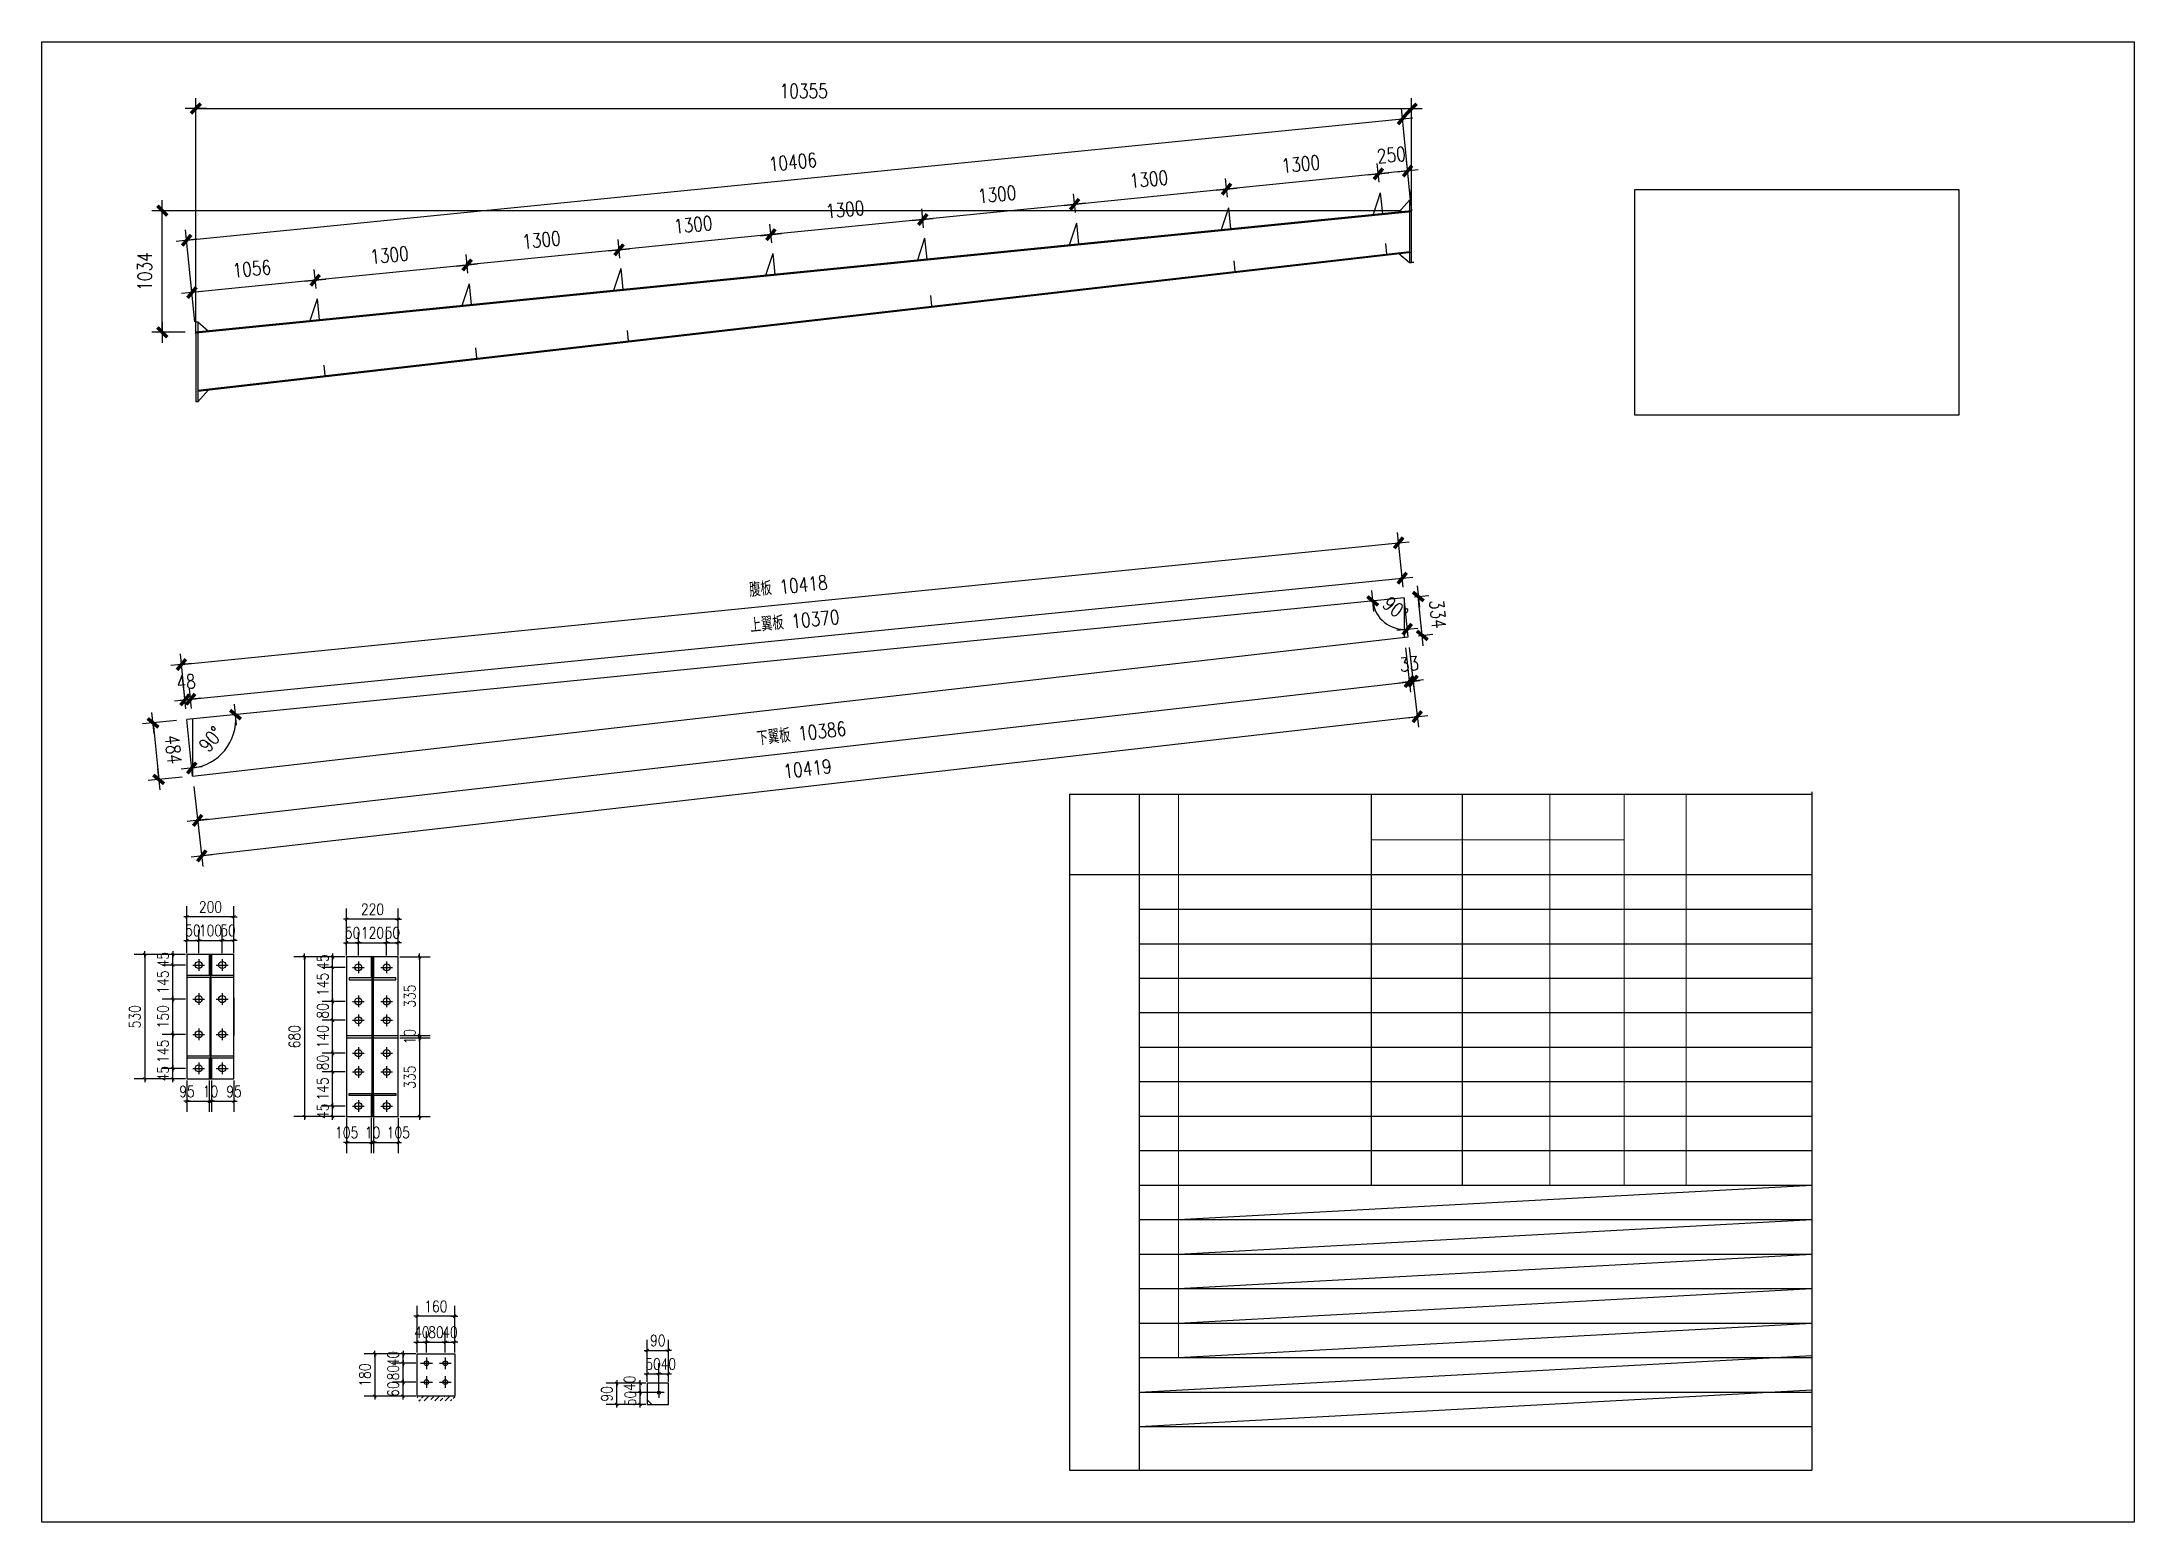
# Model space of a CAD drawing. Header units: millimetres. Extents: x 2287919 to 2522484, y -1845182 to -1736911.
# Drawn here: x 2451204 to 2469024, y -1838112 to -1825512 of the extents above; entities that cross this region are included whole.
import ezdxf

# ---------------------------------------------------------------- set-up
doc = ezdxf.new("R2010")
doc.units = ezdxf.units.MM
doc.header["$LTSCALE"] = 1000
doc.header["$PDMODE"] = 34
doc.layers.add('钢架', color=7, linetype='Continuous', lineweight=25)
doc.styles.add('DIM_FONT', font='simplex.shx', dxfattribs={"width": 0.8, "bigfont": 'hztxt.shx'})
doc.dimstyles.new('WGH(1)', dxfattribs={"dimscale": 1.2, "dimtxt": 100, "dimasz": 0.5, "dimexe": 75, "dimexo": 75, "dimgap": 75, "dimtad": 1, "dimdec": 0, "dimzin": 0, "dimdsep": 46, "dimtxsty": 'DIM_FONT', "dimblk1": '_DIMX', "dimblk2": '_DIMX', "dimsah": 1, "dimcen": 0.09, "dimclrd": 3, "dimclre": 3, "dimclrt": 7, "dimadec": 0, "dimazin": 0, "dimtfac": 1, "dimtdec": 0, "dimtix": 1, "dimtmove": 2, "dimatfit": 3, "dimldrblk": '_DIMX', "dimfxl": 1, "dimtolj": 1, "dimtzin": 0, "dimarcsym": 0})

msp = doc.modelspace()

# ---------------------------------------------------------------- blocks, each defined once
blk = doc.blocks.new('_DIMX')
blk.add_line((-150, 0), (150, 0))
at = {"const_width": 50}
blk.add_lwpolyline([(-70, -70), (70, 70)], dxfattribs=at)
blk = doc.blocks.new('*D1528')
at = {"color": 3, "lineweight": -2}
for p, q in [((2462594, -1826706), (2462578, -1826547)), ((2462843, -1826681), (2462827, -1826522)), ((2462587, -1826636), (2462586, -1826636)), ((2462836, -1826611), (2462587, -1826636)), ((2462837, -1826611), (2462837, -1826611))]:
    blk.add_line(p, q, dxfattribs=at)
at = {"layer": 'Defpoints', "color": 0}
for p in [(2462587, -1826636), (2462603, -1826796), (2462852, -1826771)]:
    blk.add_point(p, dxfattribs=at)
at = {"color": 3, "lineweight": -2, "xscale": 0.6, "yscale": 0.6, "zscale": 0.6}
for p, rotation in [((2462836, -1826611), 185.7037500527391), ((2462587, -1826636), 5.703750052739113)]:
    blk.add_blockref('_DIMX', p, dxfattribs=dict(at, rotation=rotation))
at = {"color": 7, "insert": (2462697, -1826475), "char_height": 120, "attachment_point": 5, "rotation": 5.7038, "style": 'DIM_FONT'}
blk.add_mtext('\\A1;250', dxfattribs=at)
blk = doc.blocks.new('*D1529')
at = {"color": 3, "lineweight": -2}
for p, q in [((2462594, -1826706), (2462578, -1826547)), ((2461301, -1826835), (2461285, -1826676)), ((2462587, -1826636), (2461294, -1826765))]:
    blk.add_line(p, q, dxfattribs=at)
at = {"layer": 'Defpoints', "color": 0}
for p in [(2461294, -1826765), (2462603, -1826796), (2461310, -1826925)]:
    blk.add_point(p, dxfattribs=at)
at = {"color": 3, "lineweight": -2, "xscale": 0.6, "yscale": 0.6, "zscale": 0.6}
for p, rotation in [((2461294, -1826765), 185.7037500527163), ((2462587, -1826636), 5.703750052716288)]:
    blk.add_blockref('_DIMX', p, dxfattribs=dict(at, rotation=rotation))
at = {"color": 7, "insert": (2461926, -1826552), "char_height": 120, "attachment_point": 5, "rotation": 5.7038, "style": 'DIM_FONT'}
blk.add_mtext('\\A1;1300', dxfattribs=at)
blk = doc.blocks.new('*D1530')
at = {"color": 3, "lineweight": -2}
for p, q in [((2461301, -1826835), (2461285, -1826676)), ((2460007, -1826965), (2459991, -1826805)), ((2461293, -1826766), (2460001, -1826895))]:
    blk.add_line(p, q, dxfattribs=at)
at = {"layer": 'Defpoints', "color": 0}
for p in [(2460000, -1826895), (2460016, -1827054), (2461310, -1826925)]:
    blk.add_point(p, dxfattribs=at)
at = {"color": 3, "lineweight": -2, "xscale": 0.6, "yscale": 0.6, "zscale": 0.6}
for p, rotation in [((2461294, -1826765), 5.703750052716288), ((2460000, -1826895), 185.7037500527163)]:
    blk.add_blockref('_DIMX', p, dxfattribs=dict(at, rotation=rotation))
at = {"color": 7, "insert": (2460632, -1826681), "char_height": 120, "attachment_point": 5, "rotation": 5.7038, "style": 'DIM_FONT'}
blk.add_mtext('\\A1;1300', dxfattribs=at)
blk = doc.blocks.new('*D1531')
at = {"color": 3, "lineweight": -2}
for p, q in [((2460000, -1826895), (2458707, -1827024)), ((2460007, -1826965), (2459991, -1826805)), ((2458714, -1827094), (2458698, -1826934))]:
    blk.add_line(p, q, dxfattribs=at)
at = {"layer": 'Defpoints', "color": 0}
for p in [(2458707, -1827024), (2460016, -1827054), (2458723, -1827183)]:
    blk.add_point(p, dxfattribs=at)
at = {"color": 3, "lineweight": -2, "xscale": 0.6, "yscale": 0.6, "zscale": 0.6}
for p, rotation in [((2460000, -1826895), 5.703750052716288), ((2458707, -1827024), 185.7037500527163)]:
    blk.add_blockref('_DIMX', p, dxfattribs=dict(at, rotation=rotation))
at = {"color": 7, "insert": (2459339, -1826810), "char_height": 120, "attachment_point": 5, "rotation": 5.7038, "style": 'DIM_FONT'}
blk.add_mtext('\\A1;1300', dxfattribs=at)
blk = doc.blocks.new('*D1532')
at = {"color": 3, "lineweight": -2}
for p, q in [((2457420, -1827223), (2457404, -1827064)), ((2458706, -1827024), (2457414, -1827153)), ((2458714, -1827094), (2458698, -1826934))]:
    blk.add_line(p, q, dxfattribs=at)
at = {"layer": 'Defpoints', "color": 0}
for p in [(2457413, -1827153), (2458723, -1827183), (2457429, -1827313)]:
    blk.add_point(p, dxfattribs=at)
at = {"color": 3, "lineweight": -2, "xscale": 0.6, "yscale": 0.6, "zscale": 0.6}
for p, rotation in [((2458707, -1827024), 5.703750052716288), ((2457413, -1827153), 185.7037500527163)]:
    blk.add_blockref('_DIMX', p, dxfattribs=dict(at, rotation=rotation))
at = {"color": 7, "insert": (2458045, -1826939), "char_height": 120, "attachment_point": 5, "rotation": 5.7038, "style": 'DIM_FONT'}
blk.add_mtext('\\A1;1300', dxfattribs=at)
blk = doc.blocks.new('*D1533')
at = {"color": 3, "lineweight": -2}
for p, q in [((2457420, -1827223), (2457404, -1827064)), ((2456127, -1827352), (2456111, -1827193)), ((2457413, -1827153), (2456120, -1827282))]:
    blk.add_line(p, q, dxfattribs=at)
at = {"layer": 'Defpoints', "color": 0}
for p in [(2456120, -1827282), (2457429, -1827313), (2456136, -1827442)]:
    blk.add_point(p, dxfattribs=at)
at = {"color": 3, "lineweight": -2, "xscale": 0.6, "yscale": 0.6, "zscale": 0.6}
for p, rotation in [((2456120, -1827282), 185.7037500527163), ((2457413, -1827153), 5.703750052716288)]:
    blk.add_blockref('_DIMX', p, dxfattribs=dict(at, rotation=rotation))
at = {"color": 7, "insert": (2456751, -1827068), "char_height": 120, "attachment_point": 5, "rotation": 5.7038, "style": 'DIM_FONT'}
blk.add_mtext('\\A1;1300', dxfattribs=at)
blk = doc.blocks.new('*D1534')
at = {"color": 3, "lineweight": -2}
for p, q in [((2456127, -1827352), (2456111, -1827193)), ((2454833, -1827481), (2454817, -1827322)), ((2456119, -1827282), (2454827, -1827411))]:
    blk.add_line(p, q, dxfattribs=at)
at = {"layer": 'Defpoints', "color": 0}
for p in [(2454826, -1827411), (2454842, -1827571), (2456136, -1827442)]:
    blk.add_point(p, dxfattribs=at)
at = {"color": 3, "lineweight": -2, "xscale": 0.6, "yscale": 0.6, "zscale": 0.6}
for p, rotation in [((2456120, -1827282), 5.703750052716288), ((2454826, -1827411), 185.7037500527163)]:
    blk.add_blockref('_DIMX', p, dxfattribs=dict(at, rotation=rotation))
at = {"color": 7, "insert": (2455458, -1827198), "char_height": 120, "attachment_point": 5, "rotation": 5.7038, "style": 'DIM_FONT'}
blk.add_mtext('\\A1;1300', dxfattribs=at)
blk = doc.blocks.new('*D1535')
at = {"color": 3, "lineweight": -2}
for p, q in [((2454825, -1827412), (2453533, -1827541)), ((2454833, -1827481), (2454817, -1827322)), ((2453539, -1827611), (2453524, -1827451))]:
    blk.add_line(p, q, dxfattribs=at)
at = {"layer": 'Defpoints', "color": 0}
for p in [(2453532, -1827541), (2454842, -1827571), (2453548, -1827700)]:
    blk.add_point(p, dxfattribs=at)
at = {"color": 3, "lineweight": -2, "xscale": 0.6, "yscale": 0.6, "zscale": 0.6}
for p, rotation in [((2454826, -1827411), 5.703750052716288), ((2453532, -1827541), 185.7037500527163)]:
    blk.add_blockref('_DIMX', p, dxfattribs=dict(at, rotation=rotation))
at = {"color": 7, "insert": (2454164, -1827327), "char_height": 120, "attachment_point": 5, "rotation": 5.7038, "style": 'DIM_FONT'}
blk.add_mtext('\\A1;1300', dxfattribs=at)
blk = doc.blocks.new('*D1536')
at = {"color": 3, "lineweight": -2}
for p, q in [((2452507, -1827895), (2452473, -1827556)), ((2453532, -1827541), (2452482, -1827646)), ((2453539, -1827611), (2453524, -1827451))]:
    blk.add_line(p, q, dxfattribs=at)
at = {"layer": 'Defpoints', "color": 0}
for p in [(2452482, -1827646), (2453548, -1827700), (2452516, -1827984)]:
    blk.add_point(p, dxfattribs=at)
at = {"color": 3, "lineweight": -2, "xscale": 0.6, "yscale": 0.6, "zscale": 0.6}
for p, rotation in [((2452482, -1827646), 185.7037500527163), ((2453532, -1827541), 5.703750052716288)]:
    blk.add_blockref('_DIMX', p, dxfattribs=dict(at, rotation=rotation))
at = {"color": 7, "insert": (2452992, -1827444), "char_height": 120, "attachment_point": 5, "rotation": 5.7038, "style": 'DIM_FONT'}
blk.add_mtext('\\A1;1056', dxfattribs=at)
blk = doc.blocks.new('*D1508')
at = {"color": 3, "lineweight": -2}
for p, q in [((2452515.5, -1827894.200965), (2452515.5, -1825990)), ((2462870, -1826860), (2462870, -1825990)), ((2452516.1, -1826080), (2462869.4, -1826080))]:
    blk.add_line(p, q, dxfattribs=at)
at = {"layer": 'Defpoints', "color": 0}
for p in [(2462870, -1826080), (2462870, -1826950), (2452515.5, -1827984.200965)]:
    blk.add_point(p, dxfattribs=at)
at = {"color": 3, "lineweight": -2, "xscale": 0.6, "yscale": 0.6, "zscale": 0.6, "rotation": 180}
blk.add_blockref('_DIMX', (2452515.5, -1826080), dxfattribs=at)
at = {"color": 3, "lineweight": -2, "xscale": 0.6, "yscale": 0.6, "zscale": 0.6}
blk.add_blockref('_DIMX', (2462870, -1826080), dxfattribs=at)
at = {"color": 7, "insert": (2457692.75, -1825930), "char_height": 120, "attachment_point": 5, "style": 'DIM_FONT'}
blk.add_mtext('\\A1;10355', dxfattribs=at)
blk = doc.blocks.new('*D1509')
at = {"color": 3, "lineweight": -2}
for p, q in [((2462780, -1826950), (2452140, -1826950)), ((2452230, -1827984), (2452230, -1826951)), ((2452426, -1827984), (2452140, -1827984))]:
    blk.add_line(p, q, dxfattribs=at)
at = {"layer": 'Defpoints', "color": 0}
for p in [(2452230, -1826950), (2462870, -1826950), (2452516, -1827984)]:
    blk.add_point(p, dxfattribs=at)
at = {"color": 3, "lineweight": -2, "xscale": 0.6, "yscale": 0.6, "zscale": 0.6}
for p, rotation in [((2452230, -1826950), 90), ((2452230, -1827984), 270)]:
    blk.add_blockref('_DIMX', p, dxfattribs=dict(at, rotation=rotation))
at = {"color": 7, "insert": (2452080, -1827467), "char_height": 120, "attachment_point": 5, "rotation": 90, "style": 'DIM_FONT'}
blk.add_mtext('\\A1;1034', dxfattribs=at)
blk = doc.blocks.new('*D1537')
at = {"color": 3, "lineweight": -2}
for p, q in [((2452438, -1827201), (2462791, -1826167)), ((2462861, -1826860), (2462783, -1826077)), ((2452507, -1827895), (2452428, -1827111))]:
    blk.add_line(p, q, dxfattribs=at)
at = {"layer": 'Defpoints', "color": 0}
for p in [(2462792, -1826167), (2462870, -1826950), (2452516, -1827984)]:
    blk.add_point(p, dxfattribs=at)
at = {"color": 3, "lineweight": -2, "xscale": 0.6, "yscale": 0.6, "zscale": 0.6}
for p, rotation in [((2462792, -1826167), 5.703750052839264), ((2452437, -1827201), 185.7037500528392)]:
    blk.add_blockref('_DIMX', p, dxfattribs=dict(at, rotation=rotation))
at = {"color": 7, "insert": (2457600, -1826535), "char_height": 120, "attachment_point": 5, "rotation": 5.7038, "style": 'DIM_FONT'}
blk.add_mtext('\\A1;10406', dxfattribs=at)
blk = doc.blocks.new('*D1538')
at = {"color": 3, "lineweight": -2}
for p, q in [((2452350, -1831289), (2452061, -1831318)), ((2452151, -1831309), (2452199, -1831790)), ((2452399, -1831771), (2452110, -1831799))]:
    blk.add_line(p, q, dxfattribs=at)
at = {"layer": 'Defpoints', "color": 0}
for p in [(2452440, -1831280), (2452199, -1831790), (2452488, -1831762)]:
    blk.add_point(p, dxfattribs=at)
at = {"color": 3, "lineweight": -2, "xscale": 0.6, "yscale": 0.6, "zscale": 0.6}
for p, rotation in [((2452151, -1831309), 95.70375005285285), ((2452199, -1831790), 275.7037500528529)]:
    blk.add_blockref('_DIMX', p, dxfattribs=dict(at, rotation=rotation))
at = {"color": 7, "insert": (2452324, -1831535), "char_height": 120, "attachment_point": 5, "rotation": 275.7038, "style": 'DIM_FONT'}
blk.add_mtext('\\A1;484', dxfattribs=at)
blk = doc.blocks.new('*D1539')
at = {"color": 3, "lineweight": -2}
for p, q in [((2462896, -1830236), (2463017, -1830224)), ((2462927, -1830232), (2462927, -1830231)), ((2462961, -1830564), (2462927, -1830233)), ((2462929, -1830568), (2463050, -1830555)), ((2462961, -1830565), (2462961, -1830566))]:
    blk.add_line(p, q, dxfattribs=at)
at = {"layer": 'Defpoints', "color": 0}
for p in [(2462807, -1830245), (2462927, -1830233), (2462840, -1830576)]:
    blk.add_point(p, dxfattribs=at)
at = {"color": 3, "lineweight": -2, "xscale": 0.6, "yscale": 0.6, "zscale": 0.6}
for p, rotation in [((2462927, -1830233), 275.7037500529675), ((2462961, -1830564), 95.7037500529675)]:
    blk.add_blockref('_DIMX', p, dxfattribs=dict(at, rotation=rotation))
at = {"color": 7, "insert": (2463093, -1830384), "char_height": 120, "attachment_point": 5, "rotation": 275.7038, "style": 'DIM_FONT'}
blk.add_mtext('\\A1;334', dxfattribs=at)
blk = doc.blocks.new('*D1540')
at = {"color": 3, "lineweight": -2}
for p, q in [((2452431, -1831190), (2452414, -1831023)), ((2452423, -1831113), (2452422, -1831113)), ((2452423, -1831113), (2452471, -1831108)), ((2452479, -1831186), (2452462, -1831018)), ((2452472, -1831108), (2452473, -1831108))]:
    blk.add_line(p, q, dxfattribs=at)
at = {"layer": 'Defpoints', "color": 0}
for p in [(2452471, -1831108), (2452440, -1831280), (2452488, -1831275)]:
    blk.add_point(p, dxfattribs=at)
at = {"color": 3, "lineweight": -2, "xscale": 0.6, "yscale": 0.6, "zscale": 0.6}
for p, rotation in [((2452423, -1831113), 5.703750052342507), ((2452471, -1831108), 185.7037500523425)]:
    blk.add_blockref('_DIMX', p, dxfattribs=dict(at, rotation=rotation))
at = {"color": 7, "insert": (2452432, -1830961), "char_height": 120, "attachment_point": 5, "rotation": 5.7038, "style": 'DIM_FONT'}
blk.add_mtext('\\A1;48', dxfattribs=at)
blk = doc.blocks.new('*D1541')
at = {"color": 3, "lineweight": -2}
for p, q in [((2452472, -1831108), (2462789, -1830077)), ((2462798, -1830155), (2462781, -1829988)), ((2452479, -1831186), (2452462, -1831018))]:
    blk.add_line(p, q, dxfattribs=at)
at = {"layer": 'Defpoints', "color": 0}
for p in [(2462790, -1830077), (2462807, -1830245), (2452488, -1831275)]:
    blk.add_point(p, dxfattribs=at)
at = {"color": 3, "lineweight": -2, "xscale": 0.6, "yscale": 0.6, "zscale": 0.6}
for p, rotation in [((2462790, -1830077), 5.703750052297245), ((2452471, -1831108), 185.7037500522973)]:
    blk.add_blockref('_DIMX', p, dxfattribs=dict(at, rotation=rotation))
at = {"color": 7, "insert": (2457616, -1830443), "char_height": 120, "attachment_point": 5, "rotation": 5.7038, "style": 'DIM_FONT'}
blk.add_mtext('\\A1;上翼板 10370', dxfattribs=at)
blk = doc.blocks.new('*D1542')
at = {"color": 3, "lineweight": -2}
for p, q in [((2462798, -1830155), (2462751, -1829687)), ((2452394, -1830812), (2462759, -1829776)), ((2452431, -1831190), (2452384, -1830722))]:
    blk.add_line(p, q, dxfattribs=at)
at = {"layer": 'Defpoints', "color": 0}
for p in [(2462760, -1829776), (2462807, -1830245), (2452440, -1831280)]:
    blk.add_point(p, dxfattribs=at)
at = {"color": 3, "lineweight": -2, "xscale": 0.6, "yscale": 0.6, "zscale": 0.6}
for p, rotation in [((2462760, -1829776), 5.703750052841298), ((2452393, -1830812), 185.7037500528413)]:
    blk.add_blockref('_DIMX', p, dxfattribs=dict(at, rotation=rotation))
at = {"color": 7, "insert": (2457562, -1830145), "char_height": 120, "attachment_point": 5, "rotation": 5.7038, "style": 'DIM_FONT'}
blk.add_mtext('\\A1;腹板 10418', dxfattribs=at)
blk = doc.blocks.new('*D1543')
at = {"color": 3, "lineweight": -2}
for p, q in [((2462817, -1830670), (2462860, -1831047)), ((2452532, -1832139), (2462849, -1830958)), ((2452498, -1831851), (2452542, -1832228))]:
    blk.add_line(p, q, dxfattribs=at)
at = {"layer": 'Defpoints', "color": 0}
for p in [(2462807, -1830580), (2462850, -1830957), (2452488, -1831762)]:
    blk.add_point(p, dxfattribs=at)
at = {"color": 3, "lineweight": -2, "xscale": 0.6, "yscale": 0.6, "zscale": 0.6}
for p, rotation in [((2462850, -1830957), 6.531281720884566), ((2452531, -1832139), 186.5312817208846)]:
    blk.add_blockref('_DIMX', p, dxfattribs=dict(at, rotation=rotation))
at = {"color": 7, "insert": (2457673, -1831399), "char_height": 120, "attachment_point": 5, "rotation": 6.5313, "style": 'DIM_FONT'}
blk.add_mtext('\\A1;下翼板 10386', dxfattribs=at)
blk = doc.blocks.new('*D1544')
at = {"color": 3, "lineweight": -2}
for p, q in [((2462817, -1830670), (2462860, -1831047)), ((2462850, -1830666), (2462893, -1831043)), ((2462849, -1830958), (2462849, -1830958)), ((2462850, -1830957), (2462883, -1830954)), ((2462884, -1830954), (2462884, -1830954))]:
    blk.add_line(p, q, dxfattribs=at)
at = {"layer": 'Defpoints', "color": 0}
for p in [(2462807, -1830580), (2462840, -1830576), (2462883, -1830954)]:
    blk.add_point(p, dxfattribs=at)
at = {"color": 3, "lineweight": -2, "xscale": 0.6, "yscale": 0.6, "zscale": 0.6}
for p, rotation in [((2462850, -1830957), 6.531281720886719), ((2462883, -1830954), 186.5312817208867)]:
    blk.add_blockref('_DIMX', p, dxfattribs=dict(at, rotation=rotation))
at = {"color": 7, "insert": (2462849, -1830807), "char_height": 120, "attachment_point": 5, "rotation": 6.5313, "style": 'DIM_FONT'}
blk.add_mtext('\\A1;33', dxfattribs=at)
blk = doc.blocks.new('*D1545')
at = {"color": 3, "lineweight": -2}
for p, q in [((2462850, -1830666), (2462928, -1831345)), ((2462917, -1831256), (2452566, -1832441)), ((2452498, -1831851), (2452576, -1832530))]:
    blk.add_line(p, q, dxfattribs=at)
at = {"layer": 'Defpoints', "color": 0}
for p in [(2462840, -1830576), (2452488, -1831762), (2452566, -1832441)]:
    blk.add_point(p, dxfattribs=at)
at = {"color": 3, "lineweight": -2, "xscale": 0.6, "yscale": 0.6, "zscale": 0.6}
for p, rotation in [((2462918, -1831256), 6.531281720884082), ((2452566, -1832441), 186.5312817208841)]:
    blk.add_blockref('_DIMX', p, dxfattribs=dict(at, rotation=rotation))
at = {"color": 7, "insert": (2457725, -1831699), "char_height": 120, "attachment_point": 5, "rotation": 6.5313, "style": 'DIM_FONT'}
blk.add_mtext('\\A1;10419', dxfattribs=at)
blk = doc.blocks.new('*D1546')
at = {"color": 3, "lineweight": -2}
blk.add_arc((2452440, -1831280), 415, 275.7866, 5.6209, dxfattribs=at)
at = {"layer": 'Defpoints', "color": 0}
for p in [(2462807, -1830245), (2452440, -1831280), (2452440, -1831280), (2452682, -1831617), (2452488, -1831762)]:
    blk.add_point(p, dxfattribs=at)
at = {"color": 3, "lineweight": -2, "xscale": 0.6, "yscale": 0.6, "zscale": 0.6}
for p, rotation in [((2452853, -1831239), 95.66231067975161), ((2452481, -1831693), 185.7451894259677)]:
    blk.add_blockref('_DIMX', p, dxfattribs=dict(at, rotation=rotation))
at = {"color": 7, "insert": (2452645, -1831448), "char_height": 120, "attachment_point": 5, "rotation": 50.7038, "style": 'DIM_FONT'}
blk.add_mtext('\\A1;90°', dxfattribs=at)
blk = doc.blocks.new('*D1547')
at = {"color": 3, "lineweight": -2}
blk.add_arc((2462807, -1830245), 268, 185.8318, 275.5757, dxfattribs=at)
at = {"layer": 'Defpoints', "color": 0}
for p in [(2462807, -1830245), (2462807, -1830245), (2462589, -1830401), (2462840, -1830576), (2452440, -1831280)]:
    blk.add_point(p, dxfattribs=at)
at = {"color": 3, "lineweight": -2, "xscale": 0.6, "yscale": 0.6, "zscale": 0.6}
for p, rotation in [((2462539, -1830271), 95.76778192377773), ((2462833, -1830512), 5.639718182008115)]:
    blk.add_blockref('_DIMX', p, dxfattribs=dict(at, rotation=rotation))
at = {"color": 7, "insert": (2462732, -1830336), "char_height": 120, "attachment_point": 5, "rotation": 320.7038, "style": 'DIM_FONT'}
blk.add_mtext('\\A1;90°', dxfattribs=at)
blk = doc.blocks.new('*D1510')
at = {"color": 3, "lineweight": -2}
for p, q in [((2452428, -1834250), (2452230, -1834250)), ((2452428, -1834340), (2452230, -1834340)), ((2452320, -1834249.82), (2452320, -1834249.64)), ((2452320, -1834340), (2452320, -1834250)), ((2452320, -1834340.18), (2452320, -1834340.36))]:
    blk.add_line(p, q, dxfattribs=at)
at = {"layer": 'Defpoints', "color": 0}
for p in [(2452320, -1834250), (2452440, -1834250), (2452440, -1834340)]:
    blk.add_point(p, dxfattribs=at)
at = {"color": 3, "lineweight": -2, "xscale": 0.18, "yscale": 0.18, "zscale": 0.18}
for p, rotation in [((2452320, -1834250), 270), ((2452320, -1834340), 90)]:
    blk.add_blockref('_DIMX', p, dxfattribs=dict(at, rotation=rotation))
at = {"color": 7, "insert": (2452236, -1834295), "char_height": 96, "attachment_point": 5, "rotation": 90, "style": 'DIM_FONT'}
blk.add_mtext('\\A1;45', dxfattribs=at)
blk = doc.blocks.new('*D1511')
at = {"color": 3, "lineweight": -2}
for p, q in [((2452428, -1833960), (2452230, -1833960)), ((2452320, -1834249.82), (2452320, -1833960.18)), ((2452428, -1834250), (2452230, -1834250))]:
    blk.add_line(p, q, dxfattribs=at)
at = {"layer": 'Defpoints', "color": 0}
for p in [(2452320, -1833960), (2452440, -1833960), (2452440, -1834250)]:
    blk.add_point(p, dxfattribs=at)
at = {"color": 3, "lineweight": -2, "xscale": 0.18, "yscale": 0.18, "zscale": 0.18}
for p, rotation in [((2452320, -1833960), 90), ((2452320, -1834250), 270)]:
    blk.add_blockref('_DIMX', p, dxfattribs=dict(at, rotation=rotation))
at = {"color": 7, "insert": (2452236, -1834105), "char_height": 96, "attachment_point": 5, "rotation": 90, "style": 'DIM_FONT'}
blk.add_mtext('\\A1;145', dxfattribs=at)
blk = doc.blocks.new('*D1512')
at = {"color": 3, "lineweight": -2}
for p, q in [((2452428, -1833660), (2452230, -1833660)), ((2452320, -1833959.82), (2452320, -1833660.18)), ((2452428, -1833960), (2452230, -1833960))]:
    blk.add_line(p, q, dxfattribs=at)
at = {"layer": 'Defpoints', "color": 0}
for p in [(2452320, -1833660), (2452440, -1833660), (2452440, -1833960)]:
    blk.add_point(p, dxfattribs=at)
at = {"color": 3, "lineweight": -2, "xscale": 0.18, "yscale": 0.18, "zscale": 0.18}
for p, rotation in [((2452320, -1833660), 90), ((2452320, -1833960), 270)]:
    blk.add_blockref('_DIMX', p, dxfattribs=dict(at, rotation=rotation))
at = {"color": 7, "insert": (2452236, -1833810), "char_height": 96, "attachment_point": 5, "rotation": 90, "style": 'DIM_FONT'}
blk.add_mtext('\\A1;150', dxfattribs=at)
blk = doc.blocks.new('*D1513')
at = {"color": 3, "lineweight": -2}
for p, q in [((2452428, -1833370), (2452230, -1833370)), ((2452320, -1833659.82), (2452320, -1833370.18)), ((2452428, -1833660), (2452230, -1833660))]:
    blk.add_line(p, q, dxfattribs=at)
at = {"layer": 'Defpoints', "color": 0}
for p in [(2452320, -1833370), (2452440, -1833370), (2452440, -1833660)]:
    blk.add_point(p, dxfattribs=at)
at = {"color": 3, "lineweight": -2, "xscale": 0.18, "yscale": 0.18, "zscale": 0.18}
for p, rotation in [((2452320, -1833370), 90), ((2452320, -1833660), 270)]:
    blk.add_blockref('_DIMX', p, dxfattribs=dict(at, rotation=rotation))
at = {"color": 7, "insert": (2452236, -1833515), "char_height": 96, "attachment_point": 5, "rotation": 90, "style": 'DIM_FONT'}
blk.add_mtext('\\A1;145', dxfattribs=at)
blk = doc.blocks.new('*D1514')
at = {"color": 3, "lineweight": -2}
for p, q in [((2452428, -1833280), (2452230, -1833280)), ((2452320, -1833279.82), (2452320, -1833279.64)), ((2452320, -1833370), (2452320, -1833280)), ((2452428, -1833370), (2452230, -1833370)), ((2452320, -1833370.18), (2452320, -1833370.36))]:
    blk.add_line(p, q, dxfattribs=at)
at = {"layer": 'Defpoints', "color": 0}
for p in [(2452320, -1833280), (2452440, -1833280), (2452440, -1833370)]:
    blk.add_point(p, dxfattribs=at)
at = {"color": 3, "lineweight": -2, "xscale": 0.18, "yscale": 0.18, "zscale": 0.18}
for p, rotation in [((2452320, -1833280), 270), ((2452320, -1833370), 90)]:
    blk.add_blockref('_DIMX', p, dxfattribs=dict(at, rotation=rotation))
at = {"color": 7, "insert": (2452236, -1833325), "char_height": 96, "attachment_point": 5, "rotation": 90, "style": 'DIM_FONT'}
blk.add_mtext('\\A1;45', dxfattribs=at)
blk = doc.blocks.new('*D1515')
at = {"color": 3, "lineweight": -2}
for p, q in [((2452440, -1833268), (2452440, -1833070)), ((2452540, -1833268), (2452540, -1833070)), ((2452439.82, -1833160), (2452439.64, -1833160)), ((2452440, -1833160), (2452540, -1833160)), ((2452540.18, -1833160), (2452540.36, -1833160))]:
    blk.add_line(p, q, dxfattribs=at)
at = {"layer": 'Defpoints', "color": 0}
for p in [(2452440, -1833280), (2452540, -1833160), (2452540, -1833280)]:
    blk.add_point(p, dxfattribs=at)
at = {"color": 3, "lineweight": -2, "xscale": 0.18, "yscale": 0.18, "zscale": 0.18}
blk.add_blockref('_DIMX', (2452440, -1833160), dxfattribs=at)
at = {"color": 3, "lineweight": -2, "xscale": 0.18, "yscale": 0.18, "zscale": 0.18, "rotation": 180}
blk.add_blockref('_DIMX', (2452540, -1833160), dxfattribs=at)
at = {"color": 7, "insert": (2452490, -1833076), "char_height": 96, "attachment_point": 5, "style": 'DIM_FONT'}
blk.add_mtext('\\A1;50', dxfattribs=at)
blk = doc.blocks.new('*D1516')
at = {"color": 3, "lineweight": -2}
for p, q in [((2452540, -1833268), (2452540, -1833070)), ((2452740, -1833268), (2452740, -1833070)), ((2452539.82, -1833160), (2452539.64, -1833160)), ((2452540, -1833160), (2452740, -1833160)), ((2452740.18, -1833160), (2452740.36, -1833160))]:
    blk.add_line(p, q, dxfattribs=at)
at = {"layer": 'Defpoints', "color": 0}
for p in [(2452540, -1833280), (2452740, -1833160), (2452740, -1833280)]:
    blk.add_point(p, dxfattribs=at)
at = {"color": 3, "lineweight": -2, "xscale": 0.18, "yscale": 0.18, "zscale": 0.18}
blk.add_blockref('_DIMX', (2452540, -1833160), dxfattribs=at)
at = {"color": 3, "lineweight": -2, "xscale": 0.18, "yscale": 0.18, "zscale": 0.18, "rotation": 180}
blk.add_blockref('_DIMX', (2452740, -1833160), dxfattribs=at)
at = {"color": 7, "insert": (2452640, -1833076), "char_height": 96, "attachment_point": 5, "style": 'DIM_FONT'}
blk.add_mtext('\\A1;100', dxfattribs=at)
blk = doc.blocks.new('*D1548')
at = {"color": 3, "lineweight": -2}
for p, q in [((2452740, -1833268), (2452740, -1833070)), ((2452840, -1833268), (2452840, -1833070)), ((2452739.82, -1833160), (2452739.64, -1833160)), ((2452740, -1833160), (2452840, -1833160)), ((2452840.18, -1833160), (2452840.36, -1833160))]:
    blk.add_line(p, q, dxfattribs=at)
at = {"layer": 'Defpoints', "color": 0}
for p in [(2452740, -1833280), (2452840, -1833160), (2452840, -1833280)]:
    blk.add_point(p, dxfattribs=at)
at = {"color": 3, "lineweight": -2, "xscale": 0.18, "yscale": 0.18, "zscale": 0.18}
blk.add_blockref('_DIMX', (2452740, -1833160), dxfattribs=at)
at = {"color": 3, "lineweight": -2, "xscale": 0.18, "yscale": 0.18, "zscale": 0.18, "rotation": 180}
blk.add_blockref('_DIMX', (2452840, -1833160), dxfattribs=at)
at = {"color": 7, "insert": (2452790, -1833076), "char_height": 96, "attachment_point": 5, "style": 'DIM_FONT'}
blk.add_mtext('\\A1;50', dxfattribs=at)
blk = doc.blocks.new('*D1549')
at = {"color": 3, "lineweight": -2}
for p, q in [((2452440, -1833268), (2452440, -1832870)), ((2452839.82, -1832960), (2452440.18, -1832960)), ((2452840, -1833268), (2452840, -1832870))]:
    blk.add_line(p, q, dxfattribs=at)
at = {"layer": 'Defpoints', "color": 0}
for p in [(2452440, -1832960), (2452440, -1833280), (2452840, -1833280)]:
    blk.add_point(p, dxfattribs=at)
at = {"color": 3, "lineweight": -2, "xscale": 0.18, "yscale": 0.18, "zscale": 0.18, "rotation": 180}
blk.add_blockref('_DIMX', (2452440, -1832960), dxfattribs=at)
at = {"color": 3, "lineweight": -2, "xscale": 0.18, "yscale": 0.18, "zscale": 0.18}
blk.add_blockref('_DIMX', (2452840, -1832960), dxfattribs=at)
at = {"color": 7, "insert": (2452640, -1832876), "char_height": 96, "attachment_point": 5, "style": 'DIM_FONT'}
blk.add_mtext('\\A1;200', dxfattribs=at)
blk = doc.blocks.new('*D1517')
at = {"color": 3, "lineweight": -2}
for p, q in [((2452428, -1833280), (2451990, -1833280)), ((2452080, -1833280.18), (2452080, -1834339.82)), ((2452428, -1834340), (2451990, -1834340))]:
    blk.add_line(p, q, dxfattribs=at)
at = {"layer": 'Defpoints', "color": 0}
for p in [(2452440, -1833280), (2452080, -1834340), (2452440, -1834340)]:
    blk.add_point(p, dxfattribs=at)
at = {"color": 3, "lineweight": -2, "xscale": 0.18, "yscale": 0.18, "zscale": 0.18}
for p, rotation in [((2452080, -1833280), 90), ((2452080, -1834340), 270)]:
    blk.add_blockref('_DIMX', p, dxfattribs=dict(at, rotation=rotation))
at = {"color": 7, "insert": (2451996, -1833810), "char_height": 96, "attachment_point": 5, "rotation": 90, "style": 'DIM_FONT'}
blk.add_mtext('\\A1;530', dxfattribs=at)
blk = doc.blocks.new('*D1550')
at = {"color": 3, "lineweight": -2}
for p, q in [((2452440, -1834352), (2452440, -1834620)), ((2452630, -1834352), (2452630, -1834620)), ((2452440.18, -1834530), (2452629.82, -1834530))]:
    blk.add_line(p, q, dxfattribs=at)
at = {"layer": 'Defpoints', "color": 0}
for p in [(2452440, -1834340), (2452630, -1834340), (2452630, -1834530)]:
    blk.add_point(p, dxfattribs=at)
at = {"color": 3, "lineweight": -2, "xscale": 0.18, "yscale": 0.18, "zscale": 0.18, "rotation": 180}
blk.add_blockref('_DIMX', (2452440, -1834530), dxfattribs=at)
at = {"color": 3, "lineweight": -2, "xscale": 0.18, "yscale": 0.18, "zscale": 0.18}
blk.add_blockref('_DIMX', (2452630, -1834530), dxfattribs=at)
at = {"color": 7, "insert": (2452440, -1834446), "char_height": 96, "attachment_point": 5, "style": 'DIM_FONT'}
blk.add_mtext('\\A1;95', dxfattribs=at)
blk = doc.blocks.new('*D1551')
at = {"color": 3, "lineweight": -2}
for p, q in [((2452630, -1834352), (2452630, -1834620)), ((2452650, -1834352), (2452650, -1834620)), ((2452629.82, -1834530), (2452629.64, -1834530)), ((2452630, -1834530), (2452650, -1834530)), ((2452650.18, -1834530), (2452650.36, -1834530))]:
    blk.add_line(p, q, dxfattribs=at)
at = {"layer": 'Defpoints', "color": 0}
for p in [(2452630, -1834340), (2452650, -1834340), (2452650, -1834530)]:
    blk.add_point(p, dxfattribs=at)
at = {"color": 3, "lineweight": -2, "xscale": 0.18, "yscale": 0.18, "zscale": 0.18}
blk.add_blockref('_DIMX', (2452630, -1834530), dxfattribs=at)
at = {"color": 3, "lineweight": -2, "xscale": 0.18, "yscale": 0.18, "zscale": 0.18, "rotation": 180}
blk.add_blockref('_DIMX', (2452650, -1834530), dxfattribs=at)
at = {"color": 7, "insert": (2452640, -1834446), "char_height": 96, "attachment_point": 5, "style": 'DIM_FONT'}
blk.add_mtext('\\A1;10', dxfattribs=at)
blk = doc.blocks.new('*D1552')
at = {"color": 3, "lineweight": -2}
for p, q in [((2452650, -1834352), (2452650, -1834620)), ((2452840, -1834352), (2452840, -1834620)), ((2452650.18, -1834530), (2452839.82, -1834530))]:
    blk.add_line(p, q, dxfattribs=at)
at = {"layer": 'Defpoints', "color": 0}
for p in [(2452650, -1834340), (2452840, -1834340), (2452840, -1834530)]:
    blk.add_point(p, dxfattribs=at)
at = {"color": 3, "lineweight": -2, "xscale": 0.18, "yscale": 0.18, "zscale": 0.18, "rotation": 180}
blk.add_blockref('_DIMX', (2452650, -1834530), dxfattribs=at)
at = {"color": 3, "lineweight": -2, "xscale": 0.18, "yscale": 0.18, "zscale": 0.18}
blk.add_blockref('_DIMX', (2452840, -1834530), dxfattribs=at)
at = {"color": 7, "insert": (2452840, -1834446), "char_height": 96, "attachment_point": 5, "style": 'DIM_FONT'}
blk.add_mtext('\\A1;95', dxfattribs=at)
blk = doc.blocks.new('*D1553')
at = {"color": 3, "lineweight": -2}
for p, q in [((2453788, -1834570), (2453590, -1834570)), ((2453788, -1834660), (2453590, -1834660)), ((2453680, -1834569.82), (2453680, -1834569.64)), ((2453680, -1834660), (2453680, -1834570)), ((2453680, -1834660.18), (2453680, -1834660.36))]:
    blk.add_line(p, q, dxfattribs=at)
at = {"layer": 'Defpoints', "color": 0}
for p in [(2453680, -1834570), (2453800, -1834570), (2453800, -1834660)]:
    blk.add_point(p, dxfattribs=at)
at = {"color": 3, "lineweight": -2, "xscale": 0.18, "yscale": 0.18, "zscale": 0.18}
for p, rotation in [((2453680, -1834570), 270), ((2453680, -1834660), 90)]:
    blk.add_blockref('_DIMX', p, dxfattribs=dict(at, rotation=rotation))
at = {"color": 7, "insert": (2453596, -1834615), "char_height": 96, "attachment_point": 5, "rotation": 90, "style": 'DIM_FONT'}
blk.add_mtext('\\A1;45', dxfattribs=at)
blk = doc.blocks.new('*D1518')
at = {"color": 3, "lineweight": -2}
for p, q in [((2453788, -1834280), (2453590, -1834280)), ((2453680, -1834569.82), (2453680, -1834280.18)), ((2453788, -1834570), (2453590, -1834570))]:
    blk.add_line(p, q, dxfattribs=at)
at = {"layer": 'Defpoints', "color": 0}
for p in [(2453680, -1834280), (2453800, -1834280), (2453800, -1834570)]:
    blk.add_point(p, dxfattribs=at)
at = {"color": 3, "lineweight": -2, "xscale": 0.18, "yscale": 0.18, "zscale": 0.18}
for p, rotation in [((2453680, -1834280), 90), ((2453680, -1834570), 270)]:
    blk.add_blockref('_DIMX', p, dxfattribs=dict(at, rotation=rotation))
at = {"color": 7, "insert": (2453596, -1834425), "char_height": 96, "attachment_point": 5, "rotation": 90, "style": 'DIM_FONT'}
blk.add_mtext('\\A1;145', dxfattribs=at)
blk = doc.blocks.new('*D1519')
at = {"color": 3, "lineweight": -2}
for p, q in [((2453788, -1834120), (2453590, -1834120)), ((2453680, -1834119.82), (2453680, -1834119.64)), ((2453680, -1834280), (2453680, -1834120)), ((2453788, -1834280), (2453590, -1834280)), ((2453680, -1834280.18), (2453680, -1834280.36))]:
    blk.add_line(p, q, dxfattribs=at)
at = {"layer": 'Defpoints', "color": 0}
for p in [(2453680, -1834120), (2453800, -1834120), (2453800, -1834280)]:
    blk.add_point(p, dxfattribs=at)
at = {"color": 3, "lineweight": -2, "xscale": 0.18, "yscale": 0.18, "zscale": 0.18}
for p, rotation in [((2453680, -1834120), 270), ((2453680, -1834280), 90)]:
    blk.add_blockref('_DIMX', p, dxfattribs=dict(at, rotation=rotation))
at = {"color": 7, "insert": (2453596, -1834200), "char_height": 96, "attachment_point": 5, "rotation": 90, "style": 'DIM_FONT'}
blk.add_mtext('\\A1;80', dxfattribs=at)
blk = doc.blocks.new('*D1520')
at = {"color": 3, "lineweight": -2}
for p, q in [((2453788, -1833840), (2453590, -1833840)), ((2453680, -1834119.82), (2453680, -1833840.18)), ((2453788, -1834120), (2453590, -1834120))]:
    blk.add_line(p, q, dxfattribs=at)
at = {"layer": 'Defpoints', "color": 0}
for p in [(2453680, -1833840), (2453800, -1833840), (2453800, -1834120)]:
    blk.add_point(p, dxfattribs=at)
at = {"color": 3, "lineweight": -2, "xscale": 0.18, "yscale": 0.18, "zscale": 0.18}
for p, rotation in [((2453680, -1833840), 90), ((2453680, -1834120), 270)]:
    blk.add_blockref('_DIMX', p, dxfattribs=dict(at, rotation=rotation))
at = {"color": 7, "insert": (2453596, -1833980), "char_height": 96, "attachment_point": 5, "rotation": 90, "style": 'DIM_FONT'}
blk.add_mtext('\\A1;140', dxfattribs=at)
blk = doc.blocks.new('*D1521')
at = {"color": 3, "lineweight": -2}
for p, q in [((2453788, -1833680), (2453590, -1833680)), ((2453788, -1833840), (2453590, -1833840)), ((2453680, -1833679.82), (2453680, -1833679.64)), ((2453680, -1833840), (2453680, -1833680)), ((2453680, -1833840.18), (2453680, -1833840.36))]:
    blk.add_line(p, q, dxfattribs=at)
at = {"layer": 'Defpoints', "color": 0}
for p in [(2453680, -1833680), (2453800, -1833680), (2453800, -1833840)]:
    blk.add_point(p, dxfattribs=at)
at = {"color": 3, "lineweight": -2, "xscale": 0.18, "yscale": 0.18, "zscale": 0.18}
for p, rotation in [((2453680, -1833680), 270), ((2453680, -1833840), 90)]:
    blk.add_blockref('_DIMX', p, dxfattribs=dict(at, rotation=rotation))
at = {"color": 7, "insert": (2453596, -1833760), "char_height": 96, "attachment_point": 5, "rotation": 90, "style": 'DIM_FONT'}
blk.add_mtext('\\A1;80', dxfattribs=at)
blk = doc.blocks.new('*D1522')
at = {"color": 3, "lineweight": -2}
for p, q in [((2453788, -1833390), (2453590, -1833390)), ((2453680, -1833679.82), (2453680, -1833390.18)), ((2453788, -1833680), (2453590, -1833680))]:
    blk.add_line(p, q, dxfattribs=at)
at = {"layer": 'Defpoints', "color": 0}
for p in [(2453680, -1833390), (2453800, -1833390), (2453800, -1833680)]:
    blk.add_point(p, dxfattribs=at)
at = {"color": 3, "lineweight": -2, "xscale": 0.18, "yscale": 0.18, "zscale": 0.18}
for p, rotation in [((2453680, -1833390), 90), ((2453680, -1833680), 270)]:
    blk.add_blockref('_DIMX', p, dxfattribs=dict(at, rotation=rotation))
at = {"color": 7, "insert": (2453596, -1833535), "char_height": 96, "attachment_point": 5, "rotation": 90, "style": 'DIM_FONT'}
blk.add_mtext('\\A1;145', dxfattribs=at)
blk = doc.blocks.new('*D1554')
at = {"color": 3, "lineweight": -2}
for p, q in [((2453788, -1833300), (2453590, -1833300)), ((2453680, -1833299.82), (2453680, -1833299.64)), ((2453680, -1833390), (2453680, -1833300)), ((2453788, -1833390), (2453590, -1833390)), ((2453680, -1833390.18), (2453680, -1833390.36))]:
    blk.add_line(p, q, dxfattribs=at)
at = {"layer": 'Defpoints', "color": 0}
for p in [(2453680, -1833300), (2453800, -1833300), (2453800, -1833390)]:
    blk.add_point(p, dxfattribs=at)
at = {"color": 3, "lineweight": -2, "xscale": 0.18, "yscale": 0.18, "zscale": 0.18}
for p, rotation in [((2453680, -1833300), 270), ((2453680, -1833390), 90)]:
    blk.add_blockref('_DIMX', p, dxfattribs=dict(at, rotation=rotation))
at = {"color": 7, "insert": (2453596, -1833345), "char_height": 96, "attachment_point": 5, "rotation": 90, "style": 'DIM_FONT'}
blk.add_mtext('\\A1;45', dxfattribs=at)
blk = doc.blocks.new('*D1523')
at = {"color": 3, "lineweight": -2}
for p, q in [((2453800, -1833288), (2453800, -1833090)), ((2453900, -1833288), (2453900, -1833090)), ((2453799.82, -1833180), (2453799.64, -1833180)), ((2453800, -1833180), (2453900, -1833180)), ((2453900.18, -1833180), (2453900.36, -1833180))]:
    blk.add_line(p, q, dxfattribs=at)
at = {"layer": 'Defpoints', "color": 0}
for p in [(2453800, -1833300), (2453900, -1833180), (2453900, -1833300)]:
    blk.add_point(p, dxfattribs=at)
at = {"color": 3, "lineweight": -2, "xscale": 0.18, "yscale": 0.18, "zscale": 0.18}
blk.add_blockref('_DIMX', (2453800, -1833180), dxfattribs=at)
at = {"color": 3, "lineweight": -2, "xscale": 0.18, "yscale": 0.18, "zscale": 0.18, "rotation": 180}
blk.add_blockref('_DIMX', (2453900, -1833180), dxfattribs=at)
at = {"color": 7, "insert": (2453850, -1833096), "char_height": 96, "attachment_point": 5, "style": 'DIM_FONT'}
blk.add_mtext('\\A1;50', dxfattribs=at)
blk = doc.blocks.new('*D1524')
at = {"color": 3, "lineweight": -2}
for p, q in [((2453900, -1833288), (2453900, -1833090)), ((2454140, -1833288), (2454140, -1833090)), ((2453899.82, -1833180), (2453899.64, -1833180)), ((2453900, -1833180), (2454140, -1833180)), ((2454140.18, -1833180), (2454140.36, -1833180))]:
    blk.add_line(p, q, dxfattribs=at)
at = {"layer": 'Defpoints', "color": 0}
for p in [(2453900, -1833300), (2454140, -1833180), (2454140, -1833300)]:
    blk.add_point(p, dxfattribs=at)
at = {"color": 3, "lineweight": -2, "xscale": 0.18, "yscale": 0.18, "zscale": 0.18}
blk.add_blockref('_DIMX', (2453900, -1833180), dxfattribs=at)
at = {"color": 3, "lineweight": -2, "xscale": 0.18, "yscale": 0.18, "zscale": 0.18, "rotation": 180}
blk.add_blockref('_DIMX', (2454140, -1833180), dxfattribs=at)
at = {"color": 7, "insert": (2454020, -1833096), "char_height": 96, "attachment_point": 5, "style": 'DIM_FONT'}
blk.add_mtext('\\A1;120', dxfattribs=at)
blk = doc.blocks.new('*D1555')
at = {"color": 3, "lineweight": -2}
for p, q in [((2454140, -1833288), (2454140, -1833090)), ((2454240, -1833288), (2454240, -1833090)), ((2454139.82, -1833180), (2454139.64, -1833180)), ((2454140, -1833180), (2454240, -1833180)), ((2454240.18, -1833180), (2454240.36, -1833180))]:
    blk.add_line(p, q, dxfattribs=at)
at = {"layer": 'Defpoints', "color": 0}
for p in [(2454140, -1833300), (2454240, -1833180), (2454240, -1833300)]:
    blk.add_point(p, dxfattribs=at)
at = {"color": 3, "lineweight": -2, "xscale": 0.18, "yscale": 0.18, "zscale": 0.18}
blk.add_blockref('_DIMX', (2454140, -1833180), dxfattribs=at)
at = {"color": 3, "lineweight": -2, "xscale": 0.18, "yscale": 0.18, "zscale": 0.18, "rotation": 180}
blk.add_blockref('_DIMX', (2454240, -1833180), dxfattribs=at)
at = {"color": 7, "insert": (2454190, -1833096), "char_height": 96, "attachment_point": 5, "style": 'DIM_FONT'}
blk.add_mtext('\\A1;50', dxfattribs=at)
blk = doc.blocks.new('*D1556')
at = {"color": 3, "lineweight": -2}
for p, q in [((2453800, -1833288), (2453800, -1832890)), ((2454240, -1833288), (2454240, -1832890)), ((2454239.82, -1832980), (2453800.18, -1832980))]:
    blk.add_line(p, q, dxfattribs=at)
at = {"layer": 'Defpoints', "color": 0}
for p in [(2453800, -1832980), (2453800, -1833300), (2454240, -1833300)]:
    blk.add_point(p, dxfattribs=at)
at = {"color": 3, "lineweight": -2, "xscale": 0.18, "yscale": 0.18, "zscale": 0.18, "rotation": 180}
blk.add_blockref('_DIMX', (2453800, -1832980), dxfattribs=at)
at = {"color": 3, "lineweight": -2, "xscale": 0.18, "yscale": 0.18, "zscale": 0.18}
blk.add_blockref('_DIMX', (2454240, -1832980), dxfattribs=at)
at = {"color": 7, "insert": (2454020, -1832896), "char_height": 96, "attachment_point": 5, "style": 'DIM_FONT'}
blk.add_mtext('\\A1;220', dxfattribs=at)
blk = doc.blocks.new('*D1557')
at = {"color": 3, "lineweight": -2}
for p, q in [((2453788, -1833300), (2453350, -1833300)), ((2453440, -1833300.18), (2453440, -1834659.82)), ((2453788, -1834660), (2453350, -1834660))]:
    blk.add_line(p, q, dxfattribs=at)
at = {"layer": 'Defpoints', "color": 0}
for p in [(2453800, -1833300), (2453440, -1834660), (2453800, -1834660)]:
    blk.add_point(p, dxfattribs=at)
at = {"color": 3, "lineweight": -2, "xscale": 0.18, "yscale": 0.18, "zscale": 0.18}
for p, rotation in [((2453440, -1833300), 90), ((2453440, -1834660), 270)]:
    blk.add_blockref('_DIMX', p, dxfattribs=dict(at, rotation=rotation))
at = {"color": 7, "insert": (2453356, -1833980), "char_height": 96, "attachment_point": 5, "rotation": 90, "style": 'DIM_FONT'}
blk.add_mtext('\\A1;680', dxfattribs=at)
blk = doc.blocks.new('*D1558')
at = {"color": 3, "lineweight": -2}
for p, q in [((2454252, -1833300), (2454511, -1833300)), ((2454421, -1833300.18), (2454421, -1833969.82)), ((2454252, -1833970), (2454511, -1833970))]:
    blk.add_line(p, q, dxfattribs=at)
at = {"layer": 'Defpoints', "color": 0}
for p in [(2454240, -1833300), (2454240, -1833970), (2454421, -1833970)]:
    blk.add_point(p, dxfattribs=at)
at = {"color": 3, "lineweight": -2, "xscale": 0.18, "yscale": 0.18, "zscale": 0.18}
for p, rotation in [((2454421, -1833300), 90), ((2454421, -1833970), 270)]:
    blk.add_blockref('_DIMX', p, dxfattribs=dict(at, rotation=rotation))
at = {"color": 7, "insert": (2454337, -1833635), "char_height": 96, "attachment_point": 5, "rotation": 90, "style": 'DIM_FONT'}
blk.add_mtext('\\A1;335', dxfattribs=at)
blk = doc.blocks.new('*D1559')
at = {"color": 3, "lineweight": -2}
for p, q in [((2454252, -1833970), (2454511, -1833970)), ((2454252, -1833990), (2454511, -1833990)), ((2454421, -1833969.82), (2454421, -1833969.64)), ((2454421, -1833970), (2454421, -1833990)), ((2454421, -1833990.18), (2454421, -1833990.36))]:
    blk.add_line(p, q, dxfattribs=at)
at = {"layer": 'Defpoints', "color": 0}
for p in [(2454240, -1833970), (2454240, -1833990), (2454421, -1833990)]:
    blk.add_point(p, dxfattribs=at)
at = {"color": 3, "lineweight": -2, "xscale": 0.18, "yscale": 0.18, "zscale": 0.18}
for p, rotation in [((2454421, -1833970), 270), ((2454421, -1833990), 90)]:
    blk.add_blockref('_DIMX', p, dxfattribs=dict(at, rotation=rotation))
at = {"color": 7, "insert": (2454337, -1833980), "char_height": 96, "attachment_point": 5, "rotation": 90, "style": 'DIM_FONT'}
blk.add_mtext('\\A1;10', dxfattribs=at)
blk = doc.blocks.new('*D1560')
at = {"color": 3, "lineweight": -2}
for p, q in [((2454252, -1833990), (2454511, -1833990)), ((2454421, -1833990.18), (2454421, -1834659.82)), ((2454252, -1834660), (2454511, -1834660))]:
    blk.add_line(p, q, dxfattribs=at)
at = {"layer": 'Defpoints', "color": 0}
for p in [(2454240, -1833990), (2454240, -1834660), (2454421, -1834660)]:
    blk.add_point(p, dxfattribs=at)
at = {"color": 3, "lineweight": -2, "xscale": 0.18, "yscale": 0.18, "zscale": 0.18}
for p, rotation in [((2454421, -1833990), 90), ((2454421, -1834660), 270)]:
    blk.add_blockref('_DIMX', p, dxfattribs=dict(at, rotation=rotation))
at = {"color": 7, "insert": (2454337, -1834325), "char_height": 96, "attachment_point": 5, "rotation": 90, "style": 'DIM_FONT'}
blk.add_mtext('\\A1;335', dxfattribs=at)
blk = doc.blocks.new('*D1561')
at = {"color": 3, "lineweight": -2}
for p, q in [((2453800, -1834672), (2453800, -1834970)), ((2454010, -1834672), (2454010, -1834970)), ((2453800.18, -1834880), (2454009.82, -1834880))]:
    blk.add_line(p, q, dxfattribs=at)
at = {"layer": 'Defpoints', "color": 0}
for p in [(2453800, -1834660), (2454010, -1834660), (2454010, -1834880)]:
    blk.add_point(p, dxfattribs=at)
at = {"color": 3, "lineweight": -2, "xscale": 0.18, "yscale": 0.18, "zscale": 0.18, "rotation": 180}
blk.add_blockref('_DIMX', (2453800, -1834880), dxfattribs=at)
at = {"color": 3, "lineweight": -2, "xscale": 0.18, "yscale": 0.18, "zscale": 0.18}
blk.add_blockref('_DIMX', (2454010, -1834880), dxfattribs=at)
at = {"color": 7, "insert": (2453800, -1834796), "char_height": 96, "attachment_point": 5, "style": 'DIM_FONT'}
blk.add_mtext('\\A1;105', dxfattribs=at)
blk = doc.blocks.new('*D1562')
at = {"color": 3, "lineweight": -2}
for p, q in [((2454010, -1834672), (2454010, -1834970)), ((2454030, -1834672), (2454030, -1834970)), ((2454009.82, -1834880), (2454009.64, -1834880)), ((2454010, -1834880), (2454030, -1834880)), ((2454030.18, -1834880), (2454030.36, -1834880))]:
    blk.add_line(p, q, dxfattribs=at)
at = {"layer": 'Defpoints', "color": 0}
for p in [(2454010, -1834660), (2454030, -1834660), (2454030, -1834880)]:
    blk.add_point(p, dxfattribs=at)
at = {"color": 3, "lineweight": -2, "xscale": 0.18, "yscale": 0.18, "zscale": 0.18}
blk.add_blockref('_DIMX', (2454010, -1834880), dxfattribs=at)
at = {"color": 3, "lineweight": -2, "xscale": 0.18, "yscale": 0.18, "zscale": 0.18, "rotation": 180}
blk.add_blockref('_DIMX', (2454030, -1834880), dxfattribs=at)
at = {"color": 7, "insert": (2454020, -1834796), "char_height": 96, "attachment_point": 5, "style": 'DIM_FONT'}
blk.add_mtext('\\A1;10', dxfattribs=at)
blk = doc.blocks.new('*D1563')
at = {"color": 3, "lineweight": -2}
for p, q in [((2454030, -1834672), (2454030, -1834970)), ((2454240, -1834672), (2454240, -1834970)), ((2454030.18, -1834880), (2454239.82, -1834880))]:
    blk.add_line(p, q, dxfattribs=at)
at = {"layer": 'Defpoints', "color": 0}
for p in [(2454030, -1834660), (2454240, -1834660), (2454240, -1834880)]:
    blk.add_point(p, dxfattribs=at)
at = {"color": 3, "lineweight": -2, "xscale": 0.18, "yscale": 0.18, "zscale": 0.18, "rotation": 180}
blk.add_blockref('_DIMX', (2454030, -1834880), dxfattribs=at)
at = {"color": 3, "lineweight": -2, "xscale": 0.18, "yscale": 0.18, "zscale": 0.18}
blk.add_blockref('_DIMX', (2454240, -1834880), dxfattribs=at)
at = {"color": 7, "insert": (2454240, -1834796), "char_height": 96, "attachment_point": 5, "style": 'DIM_FONT'}
blk.add_mtext('\\A1;105', dxfattribs=at)
blk = doc.blocks.new('*D1564')
at = {"color": 3, "lineweight": -2}
for p, q in [((2454388, -1836920), (2454190, -1836920)), ((2454388, -1837040), (2454190, -1837040)), ((2454280, -1836919.82), (2454280, -1836919.64)), ((2454280, -1837040), (2454280, -1836920)), ((2454280, -1837040.18), (2454280, -1837040.36))]:
    blk.add_line(p, q, dxfattribs=at)
at = {"layer": 'Defpoints', "color": 0}
for p in [(2454280, -1836920), (2454400, -1836920), (2454400, -1837040)]:
    blk.add_point(p, dxfattribs=at)
at = {"color": 3, "lineweight": -2, "xscale": 0.18, "yscale": 0.18, "zscale": 0.18}
for p, rotation in [((2454280, -1836920), 270), ((2454280, -1837040), 90)]:
    blk.add_blockref('_DIMX', p, dxfattribs=dict(at, rotation=rotation))
at = {"color": 7, "insert": (2454196, -1836980), "char_height": 96, "attachment_point": 5, "rotation": 90, "style": 'DIM_FONT'}
blk.add_mtext('\\A1;60', dxfattribs=at)
blk = doc.blocks.new('*D1525')
at = {"color": 3, "lineweight": -2}
for p, q in [((2454388, -1836760), (2454190, -1836760)), ((2454280, -1836759.82), (2454280, -1836759.64)), ((2454280, -1836920), (2454280, -1836760)), ((2454388, -1836920), (2454190, -1836920)), ((2454280, -1836920.18), (2454280, -1836920.36))]:
    blk.add_line(p, q, dxfattribs=at)
at = {"layer": 'Defpoints', "color": 0}
for p in [(2454280, -1836760), (2454400, -1836760), (2454400, -1836920)]:
    blk.add_point(p, dxfattribs=at)
at = {"color": 3, "lineweight": -2, "xscale": 0.18, "yscale": 0.18, "zscale": 0.18}
for p, rotation in [((2454280, -1836760), 270), ((2454280, -1836920), 90)]:
    blk.add_blockref('_DIMX', p, dxfattribs=dict(at, rotation=rotation))
at = {"color": 7, "insert": (2454196, -1836840), "char_height": 96, "attachment_point": 5, "rotation": 90, "style": 'DIM_FONT'}
blk.add_mtext('\\A1;80', dxfattribs=at)
blk = doc.blocks.new('*D1565')
at = {"color": 3, "lineweight": -2}
for p, q in [((2454388, -1836680), (2454190, -1836680)), ((2454280, -1836679.82), (2454280, -1836679.64)), ((2454280, -1836760), (2454280, -1836680)), ((2454388, -1836760), (2454190, -1836760)), ((2454280, -1836760.18), (2454280, -1836760.36))]:
    blk.add_line(p, q, dxfattribs=at)
at = {"layer": 'Defpoints', "color": 0}
for p in [(2454280, -1836680), (2454400, -1836680), (2454400, -1836760)]:
    blk.add_point(p, dxfattribs=at)
at = {"color": 3, "lineweight": -2, "xscale": 0.18, "yscale": 0.18, "zscale": 0.18}
for p, rotation in [((2454280, -1836680), 270), ((2454280, -1836760), 90)]:
    blk.add_blockref('_DIMX', p, dxfattribs=dict(at, rotation=rotation))
at = {"color": 7, "insert": (2454196, -1836720), "char_height": 96, "attachment_point": 5, "rotation": 90, "style": 'DIM_FONT'}
blk.add_mtext('\\A1;40', dxfattribs=at)
blk = doc.blocks.new('*D1526')
at = {"color": 3, "lineweight": -2}
for p, q in [((2454400, -1836668), (2454400, -1836490)), ((2454480, -1836668), (2454480, -1836490)), ((2454399.82, -1836580), (2454399.64, -1836580)), ((2454400, -1836580), (2454480, -1836580)), ((2454480.18, -1836580), (2454480.36, -1836580))]:
    blk.add_line(p, q, dxfattribs=at)
at = {"layer": 'Defpoints', "color": 0}
for p in [(2454400, -1836680), (2454480, -1836580), (2454480, -1836680)]:
    blk.add_point(p, dxfattribs=at)
at = {"color": 3, "lineweight": -2, "xscale": 0.18, "yscale": 0.18, "zscale": 0.18}
blk.add_blockref('_DIMX', (2454400, -1836580), dxfattribs=at)
at = {"color": 3, "lineweight": -2, "xscale": 0.18, "yscale": 0.18, "zscale": 0.18, "rotation": 180}
blk.add_blockref('_DIMX', (2454480, -1836580), dxfattribs=at)
at = {"color": 7, "insert": (2454440, -1836496), "char_height": 96, "attachment_point": 5, "style": 'DIM_FONT'}
blk.add_mtext('\\A1;40', dxfattribs=at)
blk = doc.blocks.new('*D1527')
at = {"color": 3, "lineweight": -2}
for p, q in [((2454480, -1836668), (2454480, -1836490)), ((2454640, -1836668), (2454640, -1836490)), ((2454479.82, -1836580), (2454479.64, -1836580)), ((2454480, -1836580), (2454640, -1836580)), ((2454640.18, -1836580), (2454640.36, -1836580))]:
    blk.add_line(p, q, dxfattribs=at)
at = {"layer": 'Defpoints', "color": 0}
for p in [(2454480, -1836680), (2454640, -1836580), (2454640, -1836680)]:
    blk.add_point(p, dxfattribs=at)
at = {"color": 3, "lineweight": -2, "xscale": 0.18, "yscale": 0.18, "zscale": 0.18}
blk.add_blockref('_DIMX', (2454480, -1836580), dxfattribs=at)
at = {"color": 3, "lineweight": -2, "xscale": 0.18, "yscale": 0.18, "zscale": 0.18, "rotation": 180}
blk.add_blockref('_DIMX', (2454640, -1836580), dxfattribs=at)
at = {"color": 7, "insert": (2454560, -1836496), "char_height": 96, "attachment_point": 5, "style": 'DIM_FONT'}
blk.add_mtext('\\A1;80', dxfattribs=at)
blk = doc.blocks.new('*D1566')
at = {"color": 3, "lineweight": -2}
for p, q in [((2454640, -1836668), (2454640, -1836490)), ((2454720, -1836668), (2454720, -1836490)), ((2454639.82, -1836580), (2454639.64, -1836580)), ((2454640, -1836580), (2454720, -1836580)), ((2454720.18, -1836580), (2454720.36, -1836580))]:
    blk.add_line(p, q, dxfattribs=at)
at = {"layer": 'Defpoints', "color": 0}
for p in [(2454640, -1836680), (2454720, -1836580), (2454720, -1836680)]:
    blk.add_point(p, dxfattribs=at)
at = {"color": 3, "lineweight": -2, "xscale": 0.18, "yscale": 0.18, "zscale": 0.18}
blk.add_blockref('_DIMX', (2454640, -1836580), dxfattribs=at)
at = {"color": 3, "lineweight": -2, "xscale": 0.18, "yscale": 0.18, "zscale": 0.18, "rotation": 180}
blk.add_blockref('_DIMX', (2454720, -1836580), dxfattribs=at)
at = {"color": 7, "insert": (2454680, -1836496), "char_height": 96, "attachment_point": 5, "style": 'DIM_FONT'}
blk.add_mtext('\\A1;40', dxfattribs=at)
blk = doc.blocks.new('*D1567')
at = {"color": 3, "lineweight": -2}
for p, q in [((2454388, -1836680), (2453950, -1836680)), ((2454040, -1836680.18), (2454040, -1837039.82)), ((2454388, -1837040), (2453950, -1837040))]:
    blk.add_line(p, q, dxfattribs=at)
at = {"layer": 'Defpoints', "color": 0}
for p in [(2454400, -1836680), (2454040, -1837040), (2454400, -1837040)]:
    blk.add_point(p, dxfattribs=at)
at = {"color": 3, "lineweight": -2, "xscale": 0.18, "yscale": 0.18, "zscale": 0.18}
for p, rotation in [((2454040, -1836680), 90), ((2454040, -1837040), 270)]:
    blk.add_blockref('_DIMX', p, dxfattribs=dict(at, rotation=rotation))
at = {"color": 7, "insert": (2453956, -1836860), "char_height": 96, "attachment_point": 5, "rotation": 90, "style": 'DIM_FONT'}
blk.add_mtext('\\A1;180', dxfattribs=at)
blk = doc.blocks.new('*D1568')
at = {"color": 3, "lineweight": -2}
for p, q in [((2454400, -1836668), (2454400, -1836270)), ((2454720, -1836668), (2454720, -1836270)), ((2454719.82, -1836360), (2454400.18, -1836360))]:
    blk.add_line(p, q, dxfattribs=at)
at = {"layer": 'Defpoints', "color": 0}
for p in [(2454400, -1836360), (2454400, -1836680), (2454720, -1836680)]:
    blk.add_point(p, dxfattribs=at)
at = {"color": 3, "lineweight": -2, "xscale": 0.18, "yscale": 0.18, "zscale": 0.18, "rotation": 180}
blk.add_blockref('_DIMX', (2454400, -1836360), dxfattribs=at)
at = {"color": 3, "lineweight": -2, "xscale": 0.18, "yscale": 0.18, "zscale": 0.18}
blk.add_blockref('_DIMX', (2454720, -1836360), dxfattribs=at)
at = {"color": 7, "insert": (2454560, -1836276), "char_height": 96, "attachment_point": 5, "style": 'DIM_FONT'}
blk.add_mtext('\\A1;160', dxfattribs=at)
blk = doc.blocks.new('*D1569')
at = {"color": 3, "lineweight": -2}
for p, q in [((2456434, -1837010), (2456210, -1837010)), ((2456300, -1837009.82), (2456300, -1837009.64)), ((2456300, -1837110), (2456300, -1837010)), ((2456348, -1837110), (2456210, -1837110)), ((2456300, -1837110.18), (2456300, -1837110.36))]:
    blk.add_line(p, q, dxfattribs=at)
at = {"layer": 'Defpoints', "color": 0}
for p in [(2456300, -1837010), (2456446, -1837010), (2456360, -1837110)]:
    blk.add_point(p, dxfattribs=at)
at = {"color": 3, "lineweight": -2, "xscale": 0.18, "yscale": 0.18, "zscale": 0.18}
for p, rotation in [((2456300, -1837010), 270), ((2456300, -1837110), 90)]:
    blk.add_blockref('_DIMX', p, dxfattribs=dict(at, rotation=rotation))
at = {"color": 7, "insert": (2456216, -1837060), "char_height": 96, "attachment_point": 5, "rotation": 90, "style": 'DIM_FONT'}
blk.add_mtext('\\A1;50', dxfattribs=at)
blk = doc.blocks.new('*D1570')
at = {"color": 3, "lineweight": -2}
for p, q in [((2456348, -1836930), (2456210, -1836930)), ((2456434, -1837010), (2456210, -1837010)), ((2456300, -1837009.82), (2456300, -1836930.18))]:
    blk.add_line(p, q, dxfattribs=at)
at = {"layer": 'Defpoints', "color": 0}
for p in [(2456300, -1836930), (2456360, -1836930), (2456446, -1837010)]:
    blk.add_point(p, dxfattribs=at)
at = {"color": 3, "lineweight": -2, "xscale": 0.18, "yscale": 0.18, "zscale": 0.18}
for p, rotation in [((2456300, -1836930), 90), ((2456300, -1837010), 270)]:
    blk.add_blockref('_DIMX', p, dxfattribs=dict(at, rotation=rotation))
at = {"color": 7, "insert": (2456210, -1836930), "char_height": 96, "attachment_point": 5, "rotation": 90, "style": 'DIM_FONT'}
blk.add_mtext('\\A1;40', dxfattribs=at)
blk = doc.blocks.new('*D1571')
at = {"color": 3, "lineweight": -2}
for p, q in [((2456359.82, -1836850), (2456359.64, -1836850)), ((2456360, -1836918), (2456360, -1836760)), ((2456360, -1836850), (2456460, -1836850)), ((2456460, -1836984), (2456460, -1836760)), ((2456460.18, -1836850), (2456460.36, -1836850))]:
    blk.add_line(p, q, dxfattribs=at)
at = {"layer": 'Defpoints', "color": 0}
for p in [(2456460, -1836850), (2456360, -1836930), (2456460, -1836996)]:
    blk.add_point(p, dxfattribs=at)
at = {"color": 3, "lineweight": -2, "xscale": 0.18, "yscale": 0.18, "zscale": 0.18}
blk.add_blockref('_DIMX', (2456360, -1836850), dxfattribs=at)
at = {"color": 3, "lineweight": -2, "xscale": 0.18, "yscale": 0.18, "zscale": 0.18, "rotation": 180}
blk.add_blockref('_DIMX', (2456460, -1836850), dxfattribs=at)
at = {"color": 7, "insert": (2456410, -1836766), "char_height": 96, "attachment_point": 5, "style": 'DIM_FONT'}
blk.add_mtext('\\A1;50', dxfattribs=at)
blk = doc.blocks.new('*D1572')
at = {"color": 3, "lineweight": -2}
for p, q in [((2456460, -1836984), (2456460, -1836760)), ((2456460.18, -1836850), (2456539.82, -1836850)), ((2456540, -1836918), (2456540, -1836760))]:
    blk.add_line(p, q, dxfattribs=at)
at = {"layer": 'Defpoints', "color": 0}
for p in [(2456540, -1836850), (2456460, -1836996), (2456540, -1836930)]:
    blk.add_point(p, dxfattribs=at)
at = {"color": 3, "lineweight": -2, "xscale": 0.18, "yscale": 0.18, "zscale": 0.18, "rotation": 180}
blk.add_blockref('_DIMX', (2456460, -1836850), dxfattribs=at)
at = {"color": 3, "lineweight": -2, "xscale": 0.18, "yscale": 0.18, "zscale": 0.18}
blk.add_blockref('_DIMX', (2456540, -1836850), dxfattribs=at)
at = {"color": 7, "insert": (2456540, -1836766), "char_height": 96, "attachment_point": 5, "style": 'DIM_FONT'}
blk.add_mtext('\\A1;40', dxfattribs=at)
blk = doc.blocks.new('*D1573')
at = {"color": 3, "lineweight": -2}
for p, q in [((2456359.82, -1836650), (2456359.64, -1836650)), ((2456360, -1836918), (2456360, -1836560)), ((2456360, -1836650), (2456540, -1836650)), ((2456540, -1836918), (2456540, -1836560)), ((2456540.18, -1836650), (2456540.36, -1836650))]:
    blk.add_line(p, q, dxfattribs=at)
at = {"layer": 'Defpoints', "color": 0}
for p in [(2456540, -1836650), (2456360, -1836930), (2456540, -1836930)]:
    blk.add_point(p, dxfattribs=at)
at = {"color": 3, "lineweight": -2, "xscale": 0.18, "yscale": 0.18, "zscale": 0.18}
blk.add_blockref('_DIMX', (2456360, -1836650), dxfattribs=at)
at = {"color": 3, "lineweight": -2, "xscale": 0.18, "yscale": 0.18, "zscale": 0.18, "rotation": 180}
blk.add_blockref('_DIMX', (2456540, -1836650), dxfattribs=at)
at = {"color": 7, "insert": (2456450, -1836566), "char_height": 96, "attachment_point": 5, "style": 'DIM_FONT'}
blk.add_mtext('\\A1;90', dxfattribs=at)
blk = doc.blocks.new('*D1574')
at = {"color": 3, "lineweight": -2}
for p, q in [((2456348, -1836930), (2456010, -1836930)), ((2456100, -1836929.82), (2456100, -1836929.64)), ((2456100, -1837110), (2456100, -1836930)), ((2456348, -1837110), (2456010, -1837110)), ((2456100, -1837110.18), (2456100, -1837110.36))]:
    blk.add_line(p, q, dxfattribs=at)
at = {"layer": 'Defpoints', "color": 0}
for p in [(2456100, -1836930), (2456360, -1836930), (2456360, -1837110)]:
    blk.add_point(p, dxfattribs=at)
at = {"color": 3, "lineweight": -2, "xscale": 0.18, "yscale": 0.18, "zscale": 0.18}
for p, rotation in [((2456100, -1836930), 270), ((2456100, -1837110), 90)]:
    blk.add_blockref('_DIMX', p, dxfattribs=dict(at, rotation=rotation))
at = {"color": 7, "insert": (2456016, -1837020), "char_height": 96, "attachment_point": 5, "rotation": 90, "style": 'DIM_FONT'}
blk.add_mtext('\\A1;90', dxfattribs=at)

# ---------------------------------------------------------------- dimensions: what is measured, and where the dimension line sits
dim = msp.add_linear_dim(base=(2462870, -1826080), p1=(2452515.5, -1827984.200965), p2=(2462870, -1826950), dimstyle='WGH(1)')
dim.commit()
dim.dimension.update_dxf_attribs({"geometry": '*D1508', "text_midpoint": (2457692.75, -1825930)})
for p1, p2, distance, picture, middle in [((2452515.5, -1827984.2), (2462870, -1826950), 787.2, '*D1537', (2457599.6, -1826534.5)), ((2462852.1, -1826770.9), (2462603.3, -1826795.7), -160.3, '*D1528', (2462696.9, -1826474.6)), ((2462839.7465, -1830576.445), (2462806.601, -1830244.5904), -121.4176, '*D1539', (2463093.2476, -1830383.5429)), ((2462839.7, -1830576.4), (2452488.1, -1831761.6), 683.7, '*D1545', (2457724.6, -1831699.3)), ((2452440, -1831280), (2452488.1, -1831275.2), 168, '*D1540', (2452432.4, -1830961.2)), ((2452440, -1831280), (2452488.1, -1831761.6), -290.4, '*D1538', (2452324.4, -1831534.7))]:
    dim = msp.add_aligned_dim(p1=p1, p2=p2, distance=distance, dimstyle='WGH(1)')
    dim.commit()
    dim.dimension.update_dxf_attribs({"geometry": picture, "text_midpoint": middle})
for base, p1, p2, angle, picture, middle in [((2461293.9, -1826765.5), (2462603.3, -1826795.7), (2461309.8, -1826924.9), 5.70375, '*D1529', (2461925.7, -1826551.6)), ((2458706.7, -1827023.9), (2460016.2, -1827054.1), (2458722.7, -1827183.3), 5.70375, '*D1531', (2459338.6, -1826810)), ((2460000.3, -1826894.7), (2461309.8, -1826924.9), (2460016.2, -1827054.1), 5.70375, '*D1530', (2460632.2, -1826680.8)), ((2452230, -1826950), (2452515.5, -1827984.2), (2462870, -1826950), 90, '*D1509', (2452080, -1827467.1)), ((2457413.2, -1827153.1), (2458722.7, -1827183.3), (2457429.1, -1827312.5), 5.70375, '*D1532', (2458045, -1826939.2)), ((2456119.6, -1827282.3), (2457429.1, -1827312.5), (2456135.5, -1827441.7), 5.70375, '*D1533', (2456751.5, -1827068.4)), ((2453532.5, -1827540.7), (2454842, -1827570.9), (2453548.4, -1827700.1), 5.70375, '*D1535', (2454164.3, -1827326.8)), ((2454826, -1827411.5), (2456135.5, -1827441.7), (2454842, -1827570.9), 5.70375, '*D1534', (2455457.9, -1827197.6)), ((2452481.7, -1827645.6), (2453548.4, -1827700.1), (2452515.5, -1827984.2), 5.70375, '*D1536', (2452992.2, -1827443.9)), ((2462882.9, -1830953.7), (2462806.6, -1830580.2), (2462839.7, -1830576.4), 186.53128, '*D1544', (2462849.3, -1830806.5))]:
    dim = msp.add_linear_dim(base=base, p1=p1, p2=p2, angle=angle, dimstyle='WGH(1)')
    dim.commit()
    dim.dimension.update_dxf_attribs({"geometry": picture, "text_midpoint": middle})
for p1, p2, distance, text, picture, middle in [((2452440, -1831280), (2462806.6, -1830244.6), 470.5, '腹板 10418', '*D1542', (2457561.6, -1830144.8)), ((2452488.1, -1831761.6), (2462806.6, -1830580.2), -379.7, '下翼板 10386', '*D1543', (2457673.5, -1831399.1))]:
    dim = msp.add_aligned_dim(p1=p1, p2=p2, distance=distance, text=text, dimstyle='WGH(1)')
    dim.commit()
    dim.dimension.update_dxf_attribs({"geometry": picture, "text_midpoint": middle})
dim = msp.add_linear_dim(base=(2462789.9, -1830077.4), p1=(2452488.1, -1831275.2), p2=(2462806.6, -1830244.6), angle=185.70375, text='上翼板 10370', dimstyle='WGH(1)')
dim.commit()
dim.dimension.update_dxf_attribs({"geometry": '*D1541', "text_midpoint": (2457615.7, -1830443.5)})
for base, line1, line2, picture, middle in [((2452682.1, -1831616.8), ((2462806.6, -1830244.6), (2452440, -1831280)), ((2452488.1, -1831761.6), (2452440, -1831280)), '*D1546', (2452644.9, -1831447.7)), ((2462588.6, -1830401.3), ((2462839.7, -1830576.4), (2462806.6, -1830244.6)), ((2462806.6, -1830244.6), (2452440, -1831280)), '*D1547', (2462731.6, -1830336.2))]:
    dim = msp.add_angular_dim_2l(base=base, line1=line1, line2=line2, dimstyle='WGH(1)')
    dim.commit()
    dim.dimension.update_dxf_attribs({"geometry": picture, "text_midpoint": middle})
at = {"color": 1}
for p1, p2, distance, picture, middle in [((2452840, -1833280), (2452440, -1833280), -320, '*D1549', (2452640, -1832876)), ((2454240, -1833300), (2453800, -1833300), -320, '*D1556', (2454020, -1832896)), ((2452440, -1833280), (2452440, -1834340), -360, '*D1517', (2451996, -1833810)), ((2453800, -1833300), (2453800, -1834660), -360, '*D1557', (2453356, -1833980)), ((2454720, -1836680), (2454400, -1836680), -320, '*D1568', (2454560, -1836276)), ((2456360, -1836930), (2456540, -1836930), 280, '*D1573', (2456450, -1836566)), ((2454400, -1836680), (2454400, -1837040), -360, '*D1567', (2453956, -1836860)), ((2456360, -1837110), (2456360, -1836930), 260, '*D1574', (2456016, -1837020))]:
    dim = msp.add_aligned_dim(p1=p1, p2=p2, distance=distance, dimstyle='WGH(1)', override={"dimtxt": 80, "dimasz": 0.15, "dimexo": 10, "dimgap": 30, "dimlfac": 0.5}, dxfattribs=at)
    dim.commit()
    dim.dimension.update_dxf_attribs({"geometry": picture, "text_midpoint": middle})
for base, p1, p2, picture, middle in [((2452540, -1833160), (2452440, -1833280), (2452540, -1833280), '*D1515', (2452490, -1833076)), ((2452740, -1833160), (2452540, -1833280), (2452740, -1833280), '*D1516', (2452640, -1833076)), ((2452840, -1833160), (2452740, -1833280), (2452840, -1833280), '*D1548', (2452790, -1833076)), ((2453900, -1833180), (2453800, -1833300), (2453900, -1833300), '*D1523', (2453850, -1833096)), ((2454140, -1833180), (2453900, -1833300), (2454140, -1833300), '*D1524', (2454020, -1833096)), ((2454240, -1833180), (2454140, -1833300), (2454240, -1833300), '*D1555', (2454190, -1833096)), ((2452650, -1834530), (2452630, -1834340), (2452650, -1834340), '*D1551', (2452640, -1834446)), ((2454030, -1834880), (2454010, -1834660), (2454030, -1834660), '*D1562', (2454020, -1834796)), ((2454480, -1836580), (2454400, -1836680), (2454480, -1836680), '*D1526', (2454440, -1836496)), ((2454640, -1836580), (2454480, -1836680), (2454640, -1836680), '*D1527', (2454560, -1836496)), ((2454720, -1836580), (2454640, -1836680), (2454720, -1836680), '*D1566', (2454680, -1836496)), ((2456460, -1836850), (2456360, -1836930), (2456460, -1836996), '*D1571', (2456410, -1836766))]:
    dim = msp.add_linear_dim(base=base, p1=p1, p2=p2, dimstyle='WGH(1)', override={"dimtxt": 80, "dimasz": 0.15, "dimexo": 10, "dimgap": 30, "dimlfac": 0.5}, dxfattribs=at)
    dim.commit()
    dim.dimension.update_dxf_attribs({"geometry": picture, "text_midpoint": middle})
for base, p1, p2, picture, middle in [((2452320, -1833280), (2452440, -1833370), (2452440, -1833280), '*D1514', (2452236, -1833325)), ((2453680, -1833300), (2453800, -1833390), (2453800, -1833300), '*D1554', (2453596, -1833345)), ((2454421, -1833970), (2454240, -1833300), (2454240, -1833970), '*D1558', (2454337, -1833635)), ((2452320, -1833370), (2452440, -1833660), (2452440, -1833370), '*D1513', (2452236, -1833515)), ((2453680, -1833390), (2453800, -1833680), (2453800, -1833390), '*D1522', (2453596, -1833535)), ((2452320, -1833660), (2452440, -1833960), (2452440, -1833660), '*D1512', (2452236, -1833810)), ((2453680, -1833680), (2453800, -1833840), (2453800, -1833680), '*D1521', (2453596, -1833760)), ((2453680, -1833840), (2453800, -1834120), (2453800, -1833840), '*D1520', (2453596, -1833980)), ((2452320, -1833960), (2452440, -1834250), (2452440, -1833960), '*D1511', (2452236, -1834105)), ((2454421, -1833990), (2454240, -1833970), (2454240, -1833990), '*D1559', (2454337, -1833980)), ((2454421, -1834660), (2454240, -1833990), (2454240, -1834660), '*D1560', (2454337, -1834325)), ((2453680, -1834120), (2453800, -1834280), (2453800, -1834120), '*D1519', (2453596, -1834200)), ((2452320, -1834250), (2452440, -1834340), (2452440, -1834250), '*D1510', (2452236, -1834295)), ((2453680, -1834280), (2453800, -1834570), (2453800, -1834280), '*D1518', (2453596, -1834425)), ((2453680, -1834570), (2453800, -1834660), (2453800, -1834570), '*D1553', (2453596, -1834615)), ((2454280, -1836680), (2454400, -1836760), (2454400, -1836680), '*D1565', (2454196, -1836720)), ((2454280, -1836760), (2454400, -1836920), (2454400, -1836760), '*D1525', (2454196, -1836840)), ((2454280, -1836920), (2454400, -1837040), (2454400, -1836920), '*D1564', (2454196, -1836980)), ((2456300, -1837010), (2456360, -1837110), (2456446, -1837010), '*D1569', (2456216, -1837060))]:
    dim = msp.add_linear_dim(base=base, p1=p1, p2=p2, angle=90, dimstyle='WGH(1)', override={"dimtxt": 80, "dimasz": 0.15, "dimexo": 10, "dimgap": 30, "dimlfac": 0.5}, dxfattribs=at)
    dim.commit()
    dim.dimension.update_dxf_attribs({"geometry": picture, "text_midpoint": middle})
for base, p1, p2, picture, middle in [((2452630, -1834530), (2452440, -1834340), (2452630, -1834340), '*D1550', (2452440, -1834446)), ((2452840, -1834530), (2452650, -1834340), (2452840, -1834340), '*D1552', (2452840, -1834446)), ((2454010, -1834880), (2453800, -1834660), (2454010, -1834660), '*D1561', (2453800, -1834796)), ((2454240, -1834880), (2454030, -1834660), (2454240, -1834660), '*D1563', (2454240, -1834796)), ((2456540, -1836850), (2456460, -1836996), (2456540, -1836930), '*D1572', (2456540, -1836766))]:
    dim = msp.add_linear_dim(base=base, p1=p1, p2=p2, dimstyle='WGH(1)', override={"dimtxt": 80, "dimasz": 0.15, "dimexo": 10, "dimgap": 30, "dimlfac": 0.5}, dxfattribs=at)
    dim.commit()
    dim.dimension.update_dxf_attribs({"geometry": picture, "text_midpoint": middle, "dimtype": 160})
dim = msp.add_linear_dim(base=(2456300, -1836930), p1=(2456446, -1837010), p2=(2456360, -1836930), angle=90, dimstyle='WGH(1)', override={"dimtxt": 80, "dimasz": 0.15, "dimexo": 10, "dimgap": 30, "dimlfac": 0.5}, dxfattribs=at)
dim.commit()
dim.dimension.update_dxf_attribs({"geometry": '*D1570', "text_midpoint": (2456210, -1836930), "dimtype": 160})

# ---------------------------------------------------------------- hatches: boundary and pattern name
h = msp.add_hatch()
h.set_pattern_fill('ANSI33', color=256, scale=20, style=0)
h.set_pattern_definition([(45, (0, -25200), (-44.9012806, 44.9012806), []), (45, (44.9, -25200), (-44.9012806, 44.9012806), [31.75, -15.875])])
h.paths.add_polyline_path([(2454720, -1837040), (2454400, -1837040), (2454400, -1837080), (2454720, -1837080)])

# ---------------------------------------------------------------- linework, layer by layer
for p, q in [((2462603.3, -1826795.7), (2462541.6, -1826982.8)), ((2462603.3, -1826795.7), (2462621.2, -1826974.8)), ((2462852, -1826860), (2462762, -1826960.8)), ((2462852.1, -1826770.9), (2462870, -1826950)), ((2462870, -1826950), (2452515.5, -1827984.2)), ((2462870.8, -1826958), (2452515.5, -1827992.2)), ((2460016.2, -1827054.1), (2459954.5, -1827241.2)), ((2460016.2, -1827054.1), (2460034.1, -1827233.2)), ((2461309.8, -1826924.9), (2461248.1, -1827112)), ((2461309.8, -1826924.9), (2461327.7, -1827104)), ((2458722.7, -1827183.3), (2458660.9, -1827370.4)), ((2458722.7, -1827183.3), (2458740.5, -1827362.4)), ((2462646.6, -1827228.4), (2462655.5, -1827318)), ((2452532.6, -1828476.9), (2462852, -1827295.5)), ((2452533.5, -1828484.9), (2462870, -1827301.5)), ((2457429.1, -1827312.5), (2457367.4, -1827499.6)), ((2457429.1, -1827312.5), (2457447, -1827491.6)), ((2461354.9, -1827376.3), (2461363.8, -1827465.9)), ((2462762, -1827313.8), (2462852, -1827390)), ((2454842, -1827570.9), (2454780.3, -1827758)), ((2454842, -1827570.9), (2454859.9, -1827750)), ((2456135.5, -1827441.7), (2456073.8, -1827628.8)), ((2456135.5, -1827441.7), (2456153.4, -1827620.8)), ((2453548.4, -1827700.1), (2453486.7, -1827887.2)), ((2453548.4, -1827700.1), (2453566.3, -1827879.2)), ((2458771.5, -1827672.1), (2458780.4, -1827761.6)), ((2459375, -1827701.7), (2459375, -1827701.6)), ((2452533.5, -1827895), (2452623.5, -1827973.4)), ((2456188.1, -1827967.8), (2456197, -1828057.4)), ((2454896.4, -1828115.7), (2454905.3, -1828205.3)), ((2453604.7, -1828263.6), (2453613.6, -1828353.2)), ((2452533.5, -1828575), (2452623.5, -1828474.6)), ((2462806.6, -1830244.6), (2452440, -1831280)), ((2452488.1, -1831761.6), (2462839.7, -1830576.4)), ((2459956.9, -1831914.5), (2466280, -1831914.5)), ((2462526.8, -1831914.5), (2462526.8, -1835243.4)), ((2463299.7, -1831914.5), (2463299.7, -1835243.4)), ((2466280, -1831896.4), (2466280, -1837670)), ((2459956.9, -1832598), (2466280, -1832598)), ((2460553.2, -1832894.6), (2466280, -1832894.6)), ((2452440, -1833280), (2452440, -1834340)), ((2452840, -1833280), (2452440, -1833280)), ((2452540, -1833320), (2452540, -1833420)), ((2452630, -1833280), (2452630, -1833460)), ((2452650, -1833280), (2452650, -1833460)), ((2452740, -1833320), (2452740, -1833420)), ((2452840, -1834340), (2452840, -1833280)), ((2453800, -1833300), (2453800, -1834660)), ((2454240, -1833300), (2453800, -1833300)), ((2454010, -1833300), (2454010, -1833480)), ((2454030, -1833300), (2454030, -1833480)), ((2454240, -1834660), (2454240, -1833300)), ((2460553.2, -1833188.2), (2466280, -1833188.2)), ((2452490, -1833370), (2452590, -1833370)), ((2452640, -1833476), (2452634, -1833476)), ((2452690, -1833370), (2452790, -1833370)), ((2453850, -1833390), (2453950, -1833390)), ((2453900, -1833340), (2453900, -1833440)), ((2454090, -1833390), (2454190, -1833390)), ((2454140, -1833340), (2454140, -1833440)), ((2460553.2, -1833481.8), (2466280, -1833481.8)), ((2452490, -1833660), (2452590, -1833660)), ((2452540, -1833610), (2452540, -1833710)), ((2452690, -1833660), (2452790, -1833660)), ((2452740, -1833610), (2452740, -1833710)), ((2452840, -1833650), (2452840, -1833970)), ((2453900, -1833630), (2453900, -1833730)), ((2454140, -1833630), (2454140, -1833730)), ((2453850, -1833680), (2453950, -1833680)), ((2453850, -1833840), (2453950, -1833840)), ((2453900, -1833790), (2453900, -1833890)), ((2454090, -1833680), (2454190, -1833680)), ((2454090, -1833840), (2454190, -1833840)), ((2454140, -1833790), (2454140, -1833890)), ((2460553.2, -1833775.4), (2466280, -1833775.4)), ((2452490, -1833960), (2452590, -1833960)), ((2452540, -1833910), (2452540, -1834010)), ((2452690, -1833960), (2452790, -1833960)), ((2452740, -1833910), (2452740, -1834010)), ((2453800, -1833970), (2454014, -1833970)), ((2453800, -1833990), (2454014, -1833990)), ((2454026, -1833970), (2454240, -1833970)), ((2454026, -1833990), (2454240, -1833990)), ((2452540, -1834200), (2452540, -1834300)), ((2452630, -1834160), (2452630, -1834340)), ((2452634, -1834144), (2452646, -1834144)), ((2452650, -1834160), (2452650, -1834340)), ((2452740, -1834200), (2452740, -1834300)), ((2453850, -1834120), (2453950, -1834120)), ((2453900, -1834070), (2453900, -1834170)), ((2454090, -1834120), (2454190, -1834120)), ((2454140, -1834070), (2454140, -1834170)), ((2460553.2, -1834069), (2466280, -1834069)), ((2452440, -1834340), (2452840, -1834340)), ((2452490, -1834250), (2452590, -1834250)), ((2452690, -1834250), (2452790, -1834250)), ((2453850, -1834280), (2453950, -1834280)), ((2453900, -1834230), (2453900, -1834330)), ((2454090, -1834280), (2454190, -1834280)), ((2454140, -1834230), (2454140, -1834330)), ((2460553.2, -1834362.6), (2466280, -1834362.6)), ((2453900, -1834520), (2453900, -1834620)), ((2454010, -1834480), (2454010, -1834660)), ((2454030, -1834480), (2454030, -1834660)), ((2454140, -1834520), (2454140, -1834620)), ((2453800, -1834660), (2454240, -1834660)), ((2453850, -1834570), (2453950, -1834570)), ((2454090, -1834570), (2454190, -1834570)), ((2460553.2, -1834656.2), (2466280, -1834656.2)), ((2460553.2, -1834949.8), (2466280, -1834949.8)), ((2460553.2, -1835243.4), (2466280, -1835243.4)), ((2460886, -1835537), (2466280, -1835243.4)), ((2460553.2, -1835537), (2466280, -1835537)), ((2460886, -1835830.6), (2466280, -1835537)), ((2460553.2, -1835830.6), (2466280, -1835830.6)), ((2460886, -1836123.8), (2466280, -1835830.6)), ((2460553.2, -1836124.2), (2466280, -1836124.2)), ((2460886, -1836417.4), (2466280, -1836124.2)), ((2460553.2, -1836417.8), (2466280, -1836417.8)), ((2460886, -1836711), (2466280, -1836417.8)), ((2454400, -1836680), (2454720, -1836680)), ((2454400, -1837040), (2454400, -1836680)), ((2454720, -1836680), (2454720, -1837040)), ((2460553.2, -1837004.8), (2466280, -1836692.9)), ((2454430, -1836760), (2454530, -1836760)), ((2454480, -1836710), (2454480, -1836810)), ((2454480, -1836870), (2454480, -1836970)), ((2454590, -1836760), (2454690, -1836760)), ((2454640, -1836710), (2454640, -1836810)), ((2454640, -1836870), (2454640, -1836970)), ((2460553.2, -1836711.4), (2466280, -1836711.4)), ((2454720, -1837040), (2454400, -1837040)), ((2454430, -1836920), (2454530, -1836920)), ((2454590, -1836920), (2454690, -1836920)), ((2456360, -1836930), (2456360, -1837110)), ((2456540, -1836930), (2456360, -1836930)), ((2456446, -1837010), (2456416, -1837010)), ((2456504, -1837010), (2456446, -1837010)), ((2456460, -1836996), (2456460, -1836966)), ((2456460, -1837024), (2456460, -1836996)), ((2456460, -1837024), (2456460, -1837054)), ((2456540, -1837110), (2456540, -1836930)), ((2460553.2, -1837298.6), (2466280, -1836986.6)), ((2460553.2, -1837005), (2466280, -1837005)), ((2456360, -1837070), (2456400, -1837110)), ((2456360, -1837110), (2456540, -1837110)), ((2460553.2, -1837298.6), (2466280, -1837298.6)), ((2459956.9, -1837670), (2466280, -1837670))]:
    msp.add_line(p, q)
at = {"color": 2}
for p, q in [((2462870, -1826860), (2462852, -1826860)), ((2462852, -1826860), (2462852, -1827390)), ((2462870, -1826950), (2462870, -1826860)), ((2462870, -1827390), (2462870, -1826950)), ((2462852, -1827390), (2462870, -1827390)), ((2462888, -1827390), (2462870, -1827390)), ((2452515.5, -1827995), (2452515.5, -1827895)), ((2452515.5, -1827995), (2452515.5, -1827895)), ((2452515.5, -1827895), (2452533.5, -1827895)), ((2452533.5, -1827895), (2452533.5, -1828575)), ((2452515.5, -1827995), (2452515.5, -1828575)), ((2452533.5, -1828575), (2452515.5, -1828575)), ((2462806.6, -1830244.6), (2462806.6, -1830580.2)), ((2452488.1, -1831275.2), (2452488.1, -1831761.6))]:
    msp.add_line(p, q, dxfattribs=at)
at = {"color": 1}
for p, q in [((2462839.7, -1830576.4), (2462806.6, -1830244.6)), ((2452488.1, -1831761.6), (2452440, -1831280)), ((2459956.9, -1831914.5), (2459956.9, -1837670)), ((2460553.2, -1837670), (2460553.2, -1831914.5)), ((2452640, -1833280), (2452640, -1834340)), ((2454020, -1833300), (2454020, -1834480)), ((2454020, -1834660), (2454020, -1834480))]:
    msp.add_line(p, q, dxfattribs=at)
at = {"color": 4}
for p, q in [((2454020, -1833300), (2454010, -1833300)), ((2452840, -1833460), (2452440, -1833460)), ((2452840, -1833476), (2452440, -1833476)), ((2452634, -1833476), (2452634, -1834144)), ((2452646, -1834144), (2452646, -1833476)), ((2454020, -1833480), (2453820, -1833480)), ((2453820, -1833480), (2453820, -1833496)), ((2453820, -1833496), (2454220, -1833496)), ((2454014, -1833480), (2454014, -1834480)), ((2454220, -1833480), (2454020, -1833480)), ((2454026, -1833480), (2454026, -1834480)), ((2454220, -1833496), (2454220, -1833480)), ((2452440, -1834144), (2452840, -1834144)), ((2452440, -1834160), (2452840, -1834160)), ((2453820, -1834480), (2453820, -1834464)), ((2453820, -1834464), (2454220, -1834464)), ((2454020, -1834480), (2453820, -1834480)), ((2454020, -1834480), (2454010, -1834480)), ((2454220, -1834480), (2454020, -1834480)), ((2454220, -1834464), (2454220, -1834480)), ((2454010, -1834660), (2454030, -1834660))]:
    msp.add_line(p, q, dxfattribs=at)
for points in [[(2451203.9, -1825512), (2469023.9, -1825512), (2469023.9, -1838112), (2451203.9, -1838112)], [(2464770, -1826770), (2467530, -1826770), (2467530, -1828690), (2464770, -1828690)]]:
    msp.add_lwpolyline(points, close=True)
for centre, radius in [((2452540, -1833370), 30), ((2452740, -1833370), 30), ((2453900, -1833390), 30), ((2454140, -1833390), 30), ((2452540, -1833660), 30), ((2452740, -1833660), 30), ((2453900, -1833680), 30), ((2454140, -1833680), 30), ((2453900, -1833840), 30), ((2454140, -1833840), 30), ((2452540, -1833960), 30), ((2452740, -1833960), 30), ((2453900, -1834120), 30), ((2454140, -1834120), 30), ((2452540, -1834250), 30), ((2452740, -1834250), 30), ((2453900, -1834280), 30), ((2454140, -1834280), 30), ((2453900, -1834570), 30), ((2454140, -1834570), 30), ((2454480, -1836760), 20), ((2454640, -1836760), 20), ((2454480, -1836920), 20), ((2454640, -1836920), 20), ((2456460, -1837010), 14)]:
    msp.add_circle(centre, radius)
at = {"layer": '钢架', "lineweight": 13}
for p, q in [((2460886, -1831914.5), (2460886, -1836711)), ((2464047.2, -1831914.5), (2464047.2, -1835243.4)), ((2464680.8, -1831914.5), (2464680.8, -1835243.4)), ((2465209, -1831914.5), (2465209, -1835243.4)), ((2462526.8, -1832305.1), (2464680.8, -1832305.1)), ((2459956.9, -1832598), (2460553.2, -1832596.3))]:
    msp.add_line(p, q, dxfattribs=at)

msp.set_redraw_order([(e.dxf.handle, doc.entitydb.next_handle()) for e in msp.query("TEXT MTEXT ATTDEF DIMENSION ARC_DIMENSION")])  # texts and dimensions are drawn at this point

doc.saveas('drawing.dxf')
